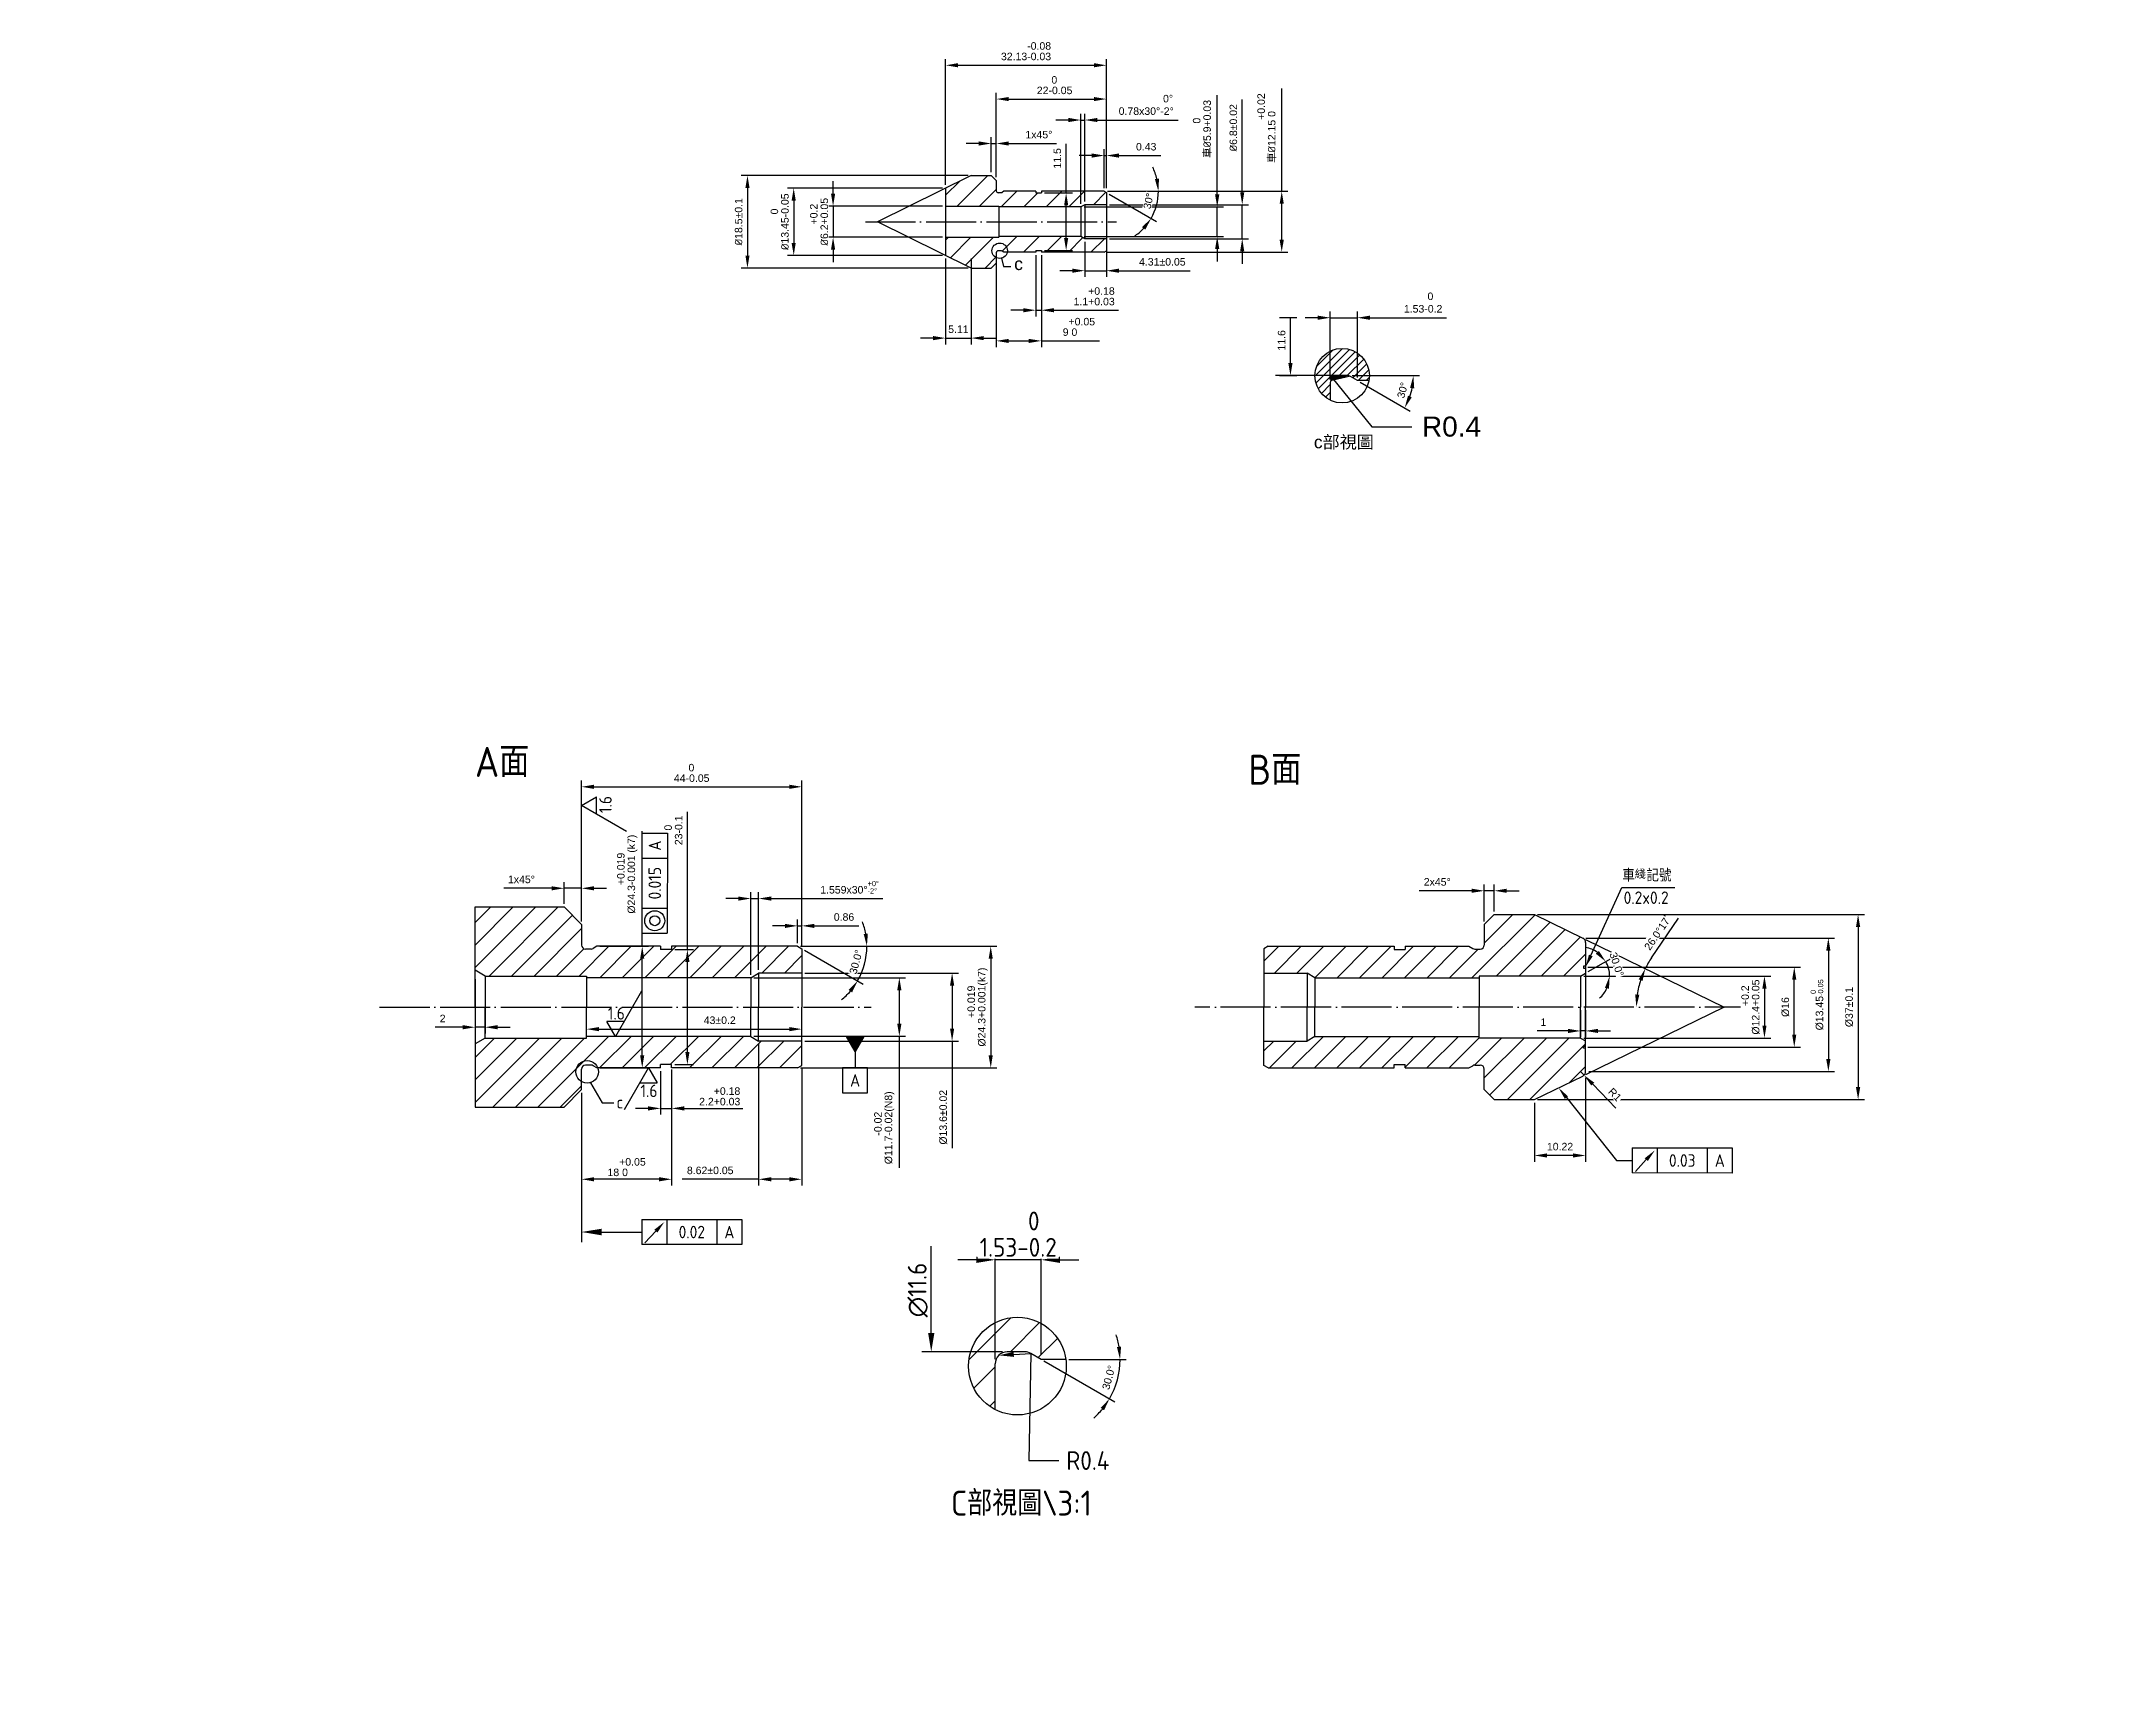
# Model space of a CAD drawing. Header units: millimetres. Extents: x -1183 to 2431, y -404 to 1213.
# Drawn here: x 58.1 to 472.3, y 381 to 709.3 of the extents above; entities that cross this region are included whole.
import ezdxf
from ezdxf import colors
from ezdxf.entities.mleader import LeaderData, LeaderLine
from ezdxf.enums import TextEntityAlignment as Align
from ezdxf.math import Vec2, Vec3

# ---------------------------------------------------------------- set-up
doc = ezdxf.new("R2010")
doc.units = ezdxf.units.MM
doc.linetypes.add('c10', pattern=[12, 10, -1, 0, -1])
for name, color, linetype in [('c10', 1, 'c10'), ('中心線', 1, 'c10'), ('文字', 2, 'Continuous'), ('標註', 3, 'Continuous'), ('標註線', 3, 'Continuous'), ('細實線', 4, 'Continuous')]:
    doc.layers.add(name, color=color, linetype=linetype)
doc.styles.get("Standard").update_dxf_attribs({"font": 'isocp.shx', "height": 5, "bigfont": 'chineset.shx'})
doc.styles.add('可註解', font='arial.ttf')
doc.dimstyles.new('ISO-25', dxfattribs={"dimtxt": 1.5, "dimasz": 2.5, "dimexe": 1.25, "dimexo": 0.625, "dimgap": 1, "dimtad": 1, "dimdec": 3, "dimdsep": 46, "dimtxsty": '可註解', "dimcen": 2.5, "dimclrd": 3, "dimclre": 3, "dimclrt": 3, "dimadec": 1, "dimazin": 0, "dimtfac": 1, "dimtdec": 3, "dimtmove": 0, "dimatfit": 3, "dimfxl": 1, "dimtfill": 1, "dimtfillclr": 256, "dimarcsym": 0})
pattern_1 = [(45, (-10.52, 198.3113), (-2.245064, 2.245064), [])]

msp = doc.modelspace()

# ---------------------------------------------------------------- texts
at = {"layer": '文字'}
for s, width, insert, char_height, attachment_point in [('A面', 44.789618, (144.7466, 568.3409), 6, 1), ('B面', 44.789618, (299.2303, 566.7752), 6, 1), ('車{\\fPMingLiU|b0|i0|c136|p18;\\H0.64x;    }記號', 11.023671, (373.9516, 543.9135), 2.5, 1), ('{\\fPMingLiU|b0|i0|c136|p18;\\H0.64x;綫}', 2.263528, (376.4503, 543.7667), 2.5, 1), ('0.03', 10, (385.9231, 485.6916), 2.5, 5), ('A', 5, (393.4231, 485.6695), 2.5, 5), ('0.02', 10, (188.0661, 471.3981), 2.5, 5), ('A', 5, (195.5661, 471.376), 2.5, 5), ('C部視圖\\\\3:1', 34.433369, (239.8485, 419.7347), 5, 1)]:
    msp.add_mtext_dynamic_manual_height_columns(s, width=width, gutter_width=12.5, heights=[0], dxfattribs=dict(at, insert=insert, char_height=char_height, attachment_point=attachment_point))
at = {"layer": '標註', "color": 3}
msp.add_text('∅11.6', height=3.75, rotation=90, dxfattribs=at).set_placement((234.9628, 454.3609))
at = {"layer": '標註線', "style": '可註解'}
msp.add_text('c部視圖', height=2.5, dxfattribs=at).set_placement((318.3231, 627.9912), align=Align.CENTER)

# ---------------------------------------------------------------- blocks, each defined once
blk = doc.blocks.new('*D47')
at = {"layer": '標註線', "color": 3, "lineweight": -2, "transparency": 16777216}
for p, q in [((238.14, 679.99), (207.17, 679.99)), ((208.42, 677.49), (208.42, 669.04)), ((238.14, 666.54), (207.17, 666.54))]:
    blk.add_line(p, q, dxfattribs=at)
at = {"layer": '標註線', "color": 3, "transparency": 16777216}
for points in [[(208, 677.49), (208.83, 677.49), (208.42, 679.99)], [(208, 669.04), (208.83, 669.04), (208.42, 666.54)]]:
    blk.add_solid(points, dxfattribs=at)
at = {"layer": '標註線', "color": 3, "transparency": 16777216, "insert": (205.62, 673.26), "char_height": 1.5, "attachment_point": 5, "rotation": 90, "style": '可註解', "bg_fill": 3, "box_fill_scale": 1.1, "bg_fill_color": 256, "bg_fill_true_color": 13158600, "bg_fill_transparency": 0}
blk.add_mtext('{\\fISOCPEUR|b0|i0|c0|p34;%%C}13.45\\S 0^ -0.05;', dxfattribs=at)
blk = doc.blocks.new('*D48')
at = {"layer": '標註線', "color": 3, "lineweight": -2, "transparency": 16777216}
for p, q in [((243.25, 682.51), (197.93, 682.51)), ((199.18, 680.01), (199.18, 666.51)), ((243.25, 664.01), (197.93, 664.01))]:
    blk.add_line(p, q, dxfattribs=at)
at = {"layer": '標註線', "color": 3, "transparency": 16777216}
for points in [[(198.77, 680.01), (199.6, 680.01), (199.18, 682.51)], [(198.77, 666.51), (199.6, 666.51), (199.18, 664.01)]]:
    blk.add_solid(points, dxfattribs=at)
at = {"layer": '標註線', "color": 3, "transparency": 16777216, "insert": (197.42, 673.26), "char_height": 1.5, "attachment_point": 5, "rotation": 90, "style": '可註解', "bg_fill": 3, "box_fill_scale": 1.1, "bg_fill_color": 256, "bg_fill_true_color": 13158600, "bg_fill_transparency": 0}
blk.add_mtext('{\\fISOCPEUR|b0|i0|c0|p34;%%C}18.5±0.1', dxfattribs=at)
blk = doc.blocks.new('*D49')
at = {"layer": '標註線', "color": 3, "lineweight": -2, "transparency": 16777216}
for p, q in [((216.29, 678.86), (216.29, 681.36)), ((238.14, 676.36), (215.04, 676.36)), ((216.29, 676.36), (216.29, 670.16)), ((238.14, 670.16), (215.04, 670.16)), ((216.29, 667.66), (216.29, 665.16))]:
    blk.add_line(p, q, dxfattribs=at)
at = {"layer": '標註線', "color": 3, "transparency": 16777216}
for points in [[(215.87, 678.86), (216.7, 678.86), (216.29, 676.36)], [(215.87, 667.66), (216.7, 667.66), (216.29, 670.16)]]:
    blk.add_solid(points, dxfattribs=at)
at = {"layer": '標註線', "color": 3, "transparency": 16777216, "insert": (213.49, 673.26), "char_height": 1.5, "attachment_point": 5, "rotation": 90, "style": '可註解', "bg_fill": 3, "box_fill_scale": 1.1, "bg_fill_color": 256, "bg_fill_true_color": 13158600, "bg_fill_transparency": 0}
blk.add_mtext('{\\fISOCPEUR|b0|i0|c0|p34;%%C}6.2\\S+0.2^ +0.05;', dxfattribs=at)
blk = doc.blocks.new('*D50')
at = {"layer": '標註線', "color": 3, "lineweight": -2, "transparency": 16777216}
for p, q in [((248.89, 666.44), (248.89, 648.2)), ((257.89, 666.44), (257.89, 648.2)), ((251.39, 649.45), (255.39, 649.45)), ((257.89, 649.45), (269.48, 649.45))]:
    blk.add_line(p, q, dxfattribs=at)
at = {"layer": '標註線', "color": 3, "transparency": 16777216}
for points in [[(251.39, 649.86), (251.39, 649.03), (248.89, 649.45)], [(255.39, 649.86), (255.39, 649.03), (257.89, 649.45)]]:
    blk.add_solid(points, dxfattribs=at)
at = {"layer": '標註線', "color": 3, "transparency": 16777216, "insert": (265.39, 652.24), "char_height": 1.5, "attachment_point": 5, "style": '可註解', "bg_fill": 3, "box_fill_scale": 1.1, "bg_fill_color": 256, "bg_fill_true_color": 13158600, "bg_fill_transparency": 0}
blk.add_mtext('9\\S+0.05^  0;', dxfattribs=at)
blk = doc.blocks.new('*D51')
at = {"layer": '標註', "color": 3, "lineweight": -2, "transparency": 16777216}
for p, q in [((238.76, 665.91), (238.76, 648.76)), ((243.87, 665.91), (243.87, 648.76)), ((236.26, 650.01), (233.76, 650.01)), ((238.76, 650.01), (243.87, 650.01)), ((246.37, 650.01), (248.87, 650.01))]:
    blk.add_line(p, q, dxfattribs=at)
at = {"layer": '標註', "color": 3, "transparency": 16777216}
for points in [[(236.26, 650.42), (236.26, 649.59), (238.76, 650.01)], [(246.37, 650.42), (246.37, 649.59), (243.87, 650.01)]]:
    blk.add_solid(points, dxfattribs=at)
at = {"layer": '標註', "color": 3, "transparency": 16777216, "insert": (241.32, 651.77), "char_height": 1.5, "attachment_point": 5, "style": '可註解', "bg_fill": 3, "box_fill_scale": 1.1, "bg_fill_color": 256, "bg_fill_true_color": 13158600, "bg_fill_transparency": 0}
blk.add_mtext('5.11', dxfattribs=at)
blk = doc.blocks.new('*D52')
at = {"layer": '標註', "color": 3, "lineweight": -2, "transparency": 16777216}
for p, q in [((263.3, 693.58), (260.8, 693.58)), ((265.8, 676.84), (265.8, 694.83)), ((265.8, 693.58), (266.58, 693.58)), ((266.58, 677.29), (266.58, 694.83)), ((269.08, 693.58), (285.23, 693.58))]:
    blk.add_line(p, q, dxfattribs=at)
at = {"layer": '標註', "color": 3, "transparency": 16777216}
for points in [[(263.3, 694), (263.3, 693.17), (265.8, 693.58)], [(269.08, 694), (269.08, 693.17), (266.58, 693.58)]]:
    blk.add_solid(points, dxfattribs=at)
at = {"layer": '標註', "color": 3, "transparency": 16777216, "insert": (278.84, 696.6), "char_height": 1.5, "attachment_point": 5, "style": '可註解', "bg_fill": 3, "box_fill_scale": 1.1, "bg_fill_color": 256, "bg_fill_true_color": 13158600, "bg_fill_transparency": 0}
blk.add_mtext('               0%%D\\P0.78x30%%D-2%%D', dxfattribs=at)
blk = doc.blocks.new('*D53')
at = {"layer": '標註', "color": 3, "lineweight": -2, "transparency": 16777216}
for p, q in [((270.46, 679.96), (270.46, 687.73)), ((270.89, 679.96), (270.89, 687.73)), ((267.96, 686.48), (265.46, 686.48)), ((270.46, 686.48), (270.89, 686.48)), ((273.39, 686.48), (281.79, 686.48))]:
    blk.add_line(p, q, dxfattribs=at)
at = {"layer": '標註', "color": 3, "transparency": 16777216}
for points in [[(267.96, 686.9), (267.96, 686.06), (270.46, 686.48)], [(273.39, 686.9), (273.39, 686.06), (270.89, 686.48)]]:
    blk.add_solid(points, dxfattribs=at)
at = {"layer": '標註', "color": 3, "transparency": 16777216, "insert": (278.84, 688.24), "char_height": 1.5, "attachment_point": 5, "style": '可註解', "bg_fill": 3, "box_fill_scale": 1.1, "bg_fill_color": 256, "bg_fill_true_color": 13158600, "bg_fill_transparency": 0}
blk.add_mtext('0.43', dxfattribs=at)
blk = doc.blocks.new('*D54')
at = {"layer": '標註', "color": 3, "lineweight": -2, "transparency": 16777216}
for p, q in [((238.76, 680.61), (238.76, 705.77)), ((241.26, 704.52), (268.39, 704.52)), ((270.89, 680.61), (270.89, 705.77))]:
    blk.add_line(p, q, dxfattribs=at)
at = {"layer": '標註', "color": 3, "transparency": 16777216}
for points in [[(241.26, 704.94), (241.26, 704.11), (238.76, 704.52)], [(268.39, 704.94), (268.39, 704.11), (270.89, 704.52)]]:
    blk.add_solid(points, dxfattribs=at)
at = {"layer": '標註', "color": 3, "transparency": 16777216, "insert": (254.83, 707.32), "char_height": 1.5, "attachment_point": 5, "style": '可註解', "bg_fill": 3, "box_fill_scale": 1.1, "bg_fill_color": 256, "bg_fill_true_color": 13158600, "bg_fill_transparency": 0}
blk.add_mtext('32.13\\S-0.08^ -0.03;', dxfattribs=at)
blk = doc.blocks.new('*D55')
at = {"layer": '標註', "color": 3, "lineweight": -2, "transparency": 16777216}
for p, q in [((248.89, 682.14), (248.89, 699.02)), ((251.39, 697.77), (268.39, 697.77)), ((270.89, 682.14), (270.89, 699.02))]:
    blk.add_line(p, q, dxfattribs=at)
at = {"layer": '標註', "color": 3, "transparency": 16777216}
for points in [[(251.39, 698.19), (251.39, 697.36), (248.89, 697.77)], [(268.39, 698.19), (268.39, 697.36), (270.89, 697.77)]]:
    blk.add_solid(points, dxfattribs=at)
at = {"layer": '標註', "color": 3, "transparency": 16777216, "insert": (260.54, 700.55), "char_height": 1.5, "attachment_point": 5, "style": '可註解', "bg_fill": 3, "box_fill_scale": 1.1, "bg_fill_color": 256, "bg_fill_true_color": 13158600, "bg_fill_transparency": 0}
blk.add_mtext('22\\S 0^ -0.05;', dxfattribs=at)
blk = doc.blocks.new('*D56')
at = {"layer": '標註', "color": 3, "lineweight": -2, "transparency": 16777216}
for p, q in [((305.91, 679.34), (305.91, 699.9)), ((271.09, 679.34), (307.16, 679.34)), ((305.91, 669.69), (305.91, 676.84)), ((271.09, 667.19), (307.16, 667.19))]:
    blk.add_line(p, q, dxfattribs=at)
at = {"layer": '標註', "color": 3, "transparency": 16777216}
for points in [[(305.49, 676.84), (306.33, 676.84), (305.91, 679.34)], [(305.49, 669.69), (306.33, 669.69), (305.91, 667.19)]]:
    blk.add_solid(points, dxfattribs=at)
at = {"layer": '標註', "color": 3, "transparency": 16777216, "insert": (302.94, 691.98), "char_height": 1.5, "attachment_point": 5, "rotation": 90, "style": '可註解', "bg_fill": 3, "box_fill_scale": 1.1, "bg_fill_color": 256, "bg_fill_true_color": 13158600, "bg_fill_transparency": 0}
blk.add_mtext('{\\fPMingLiU|b0|i0|c136|p18;車\\fISOCPEUR|b0|i0|c0|p34;%%C}12.15\\S+0.02^  0;', dxfattribs=at)
blk = doc.blocks.new('*D57')
at = {"layer": '標註', "color": 3, "lineweight": -2, "transparency": 16777216}
for p, q in [((298.02, 679.16), (298.02, 697.65)), ((271.52, 676.66), (299.27, 676.66)), ((298.02, 669.86), (298.02, 676.66)), ((271.52, 669.86), (299.27, 669.86)), ((298.02, 667.36), (298.02, 664.86))]:
    blk.add_line(p, q, dxfattribs=at)
at = {"layer": '標註', "color": 3, "transparency": 16777216}
for points in [[(297.6, 679.16), (298.43, 679.16), (298.02, 676.66)], [(297.6, 667.36), (298.43, 667.36), (298.02, 669.86)]]:
    blk.add_solid(points, dxfattribs=at)
at = {"layer": '標註', "color": 3, "transparency": 16777216, "insert": (296.25, 692.04), "char_height": 1.5, "attachment_point": 5, "rotation": 90, "style": '可註解', "bg_fill": 3, "box_fill_scale": 1.1, "bg_fill_color": 256, "bg_fill_true_color": 13158600, "bg_fill_transparency": 0}
blk.add_mtext('{\\fISOCPEUR|b0|i0|c0|p34;%%C}6.8±0.02', dxfattribs=at)
blk = doc.blocks.new('*D58')
at = {"layer": '標註', "color": 3, "lineweight": -2, "transparency": 16777216}
for p, q in [((293.02, 678.71), (293.02, 698.58)), ((266.43, 676.21), (294.27, 676.21)), ((293.02, 670.31), (293.02, 676.21)), ((266.43, 670.31), (294.27, 670.31)), ((293.02, 667.81), (293.02, 665.31))]:
    blk.add_line(p, q, dxfattribs=at)
at = {"layer": '標註', "color": 3, "transparency": 16777216}
for points in [[(292.6, 678.71), (293.44, 678.71), (293.02, 676.21)], [(292.6, 667.81), (293.44, 667.81), (293.02, 670.31)]]:
    blk.add_solid(points, dxfattribs=at)
at = {"layer": '標註', "color": 3, "transparency": 16777216, "insert": (290.05, 691.81), "char_height": 1.5, "attachment_point": 5, "rotation": 90, "style": '可註解', "bg_fill": 3, "box_fill_scale": 1.1, "bg_fill_color": 256, "bg_fill_true_color": 13158600, "bg_fill_transparency": 0}
blk.add_mtext('{\\fPMingLiU|b0|i0|c136|p18;車\\fISOCPEUR|b0|i0|c0|p34;%%C}5.9\\S 0^ +0.03;', dxfattribs=at)
blk = doc.blocks.new('*D59')
at = {"layer": '標註線', "color": 3, "lineweight": -2, "transparency": 16777216}
for p, q in [((266.58, 669.24), (266.58, 662.22)), ((270.89, 669.24), (270.89, 662.22)), ((264.08, 663.47), (261.58, 663.47)), ((266.58, 663.47), (270.89, 663.47)), ((273.39, 663.47), (287.65, 663.47))]:
    blk.add_line(p, q, dxfattribs=at)
at = {"layer": '標註線', "color": 3, "transparency": 16777216}
for points in [[(264.08, 663.89), (264.08, 663.06), (266.58, 663.47)], [(273.39, 663.89), (273.39, 663.06), (270.89, 663.47)]]:
    blk.add_solid(points, dxfattribs=at)
at = {"layer": '標註線', "color": 3, "transparency": 16777216, "insert": (282.06, 665.24), "char_height": 1.5, "attachment_point": 5, "style": '可註解', "bg_fill": 3, "box_fill_scale": 1.1, "bg_fill_color": 256, "bg_fill_true_color": 13158600, "bg_fill_transparency": 0}
blk.add_mtext('4.31±0.05', dxfattribs=at)
blk = doc.blocks.new('*D60')
at = {"layer": '標註線', "color": 3, "lineweight": -2, "transparency": 16777216}
for p, q in [((256.79, 666.56), (256.79, 654.33)), ((257.89, 666.56), (257.89, 654.33)), ((254.29, 655.58), (251.79, 655.58)), ((256.79, 655.58), (257.89, 655.58)), ((260.39, 655.58), (273.32, 655.58))]:
    blk.add_line(p, q, dxfattribs=at)
at = {"layer": '標註線', "color": 3, "transparency": 16777216}
for points in [[(254.29, 655.99), (254.29, 655.16), (256.79, 655.58)], [(260.39, 655.99), (260.39, 655.16), (257.89, 655.58)]]:
    blk.add_solid(points, dxfattribs=at)
at = {"layer": '標註線', "color": 3, "transparency": 16777216, "insert": (268.44, 658.36), "char_height": 1.5, "attachment_point": 5, "style": '可註解', "bg_fill": 3, "box_fill_scale": 1.1, "bg_fill_color": 256, "bg_fill_true_color": 13158600, "bg_fill_transparency": 0}
blk.add_mtext('1.1\\S+0.18^ +0.03;', dxfattribs=at)
blk = doc.blocks.new('*D61')
at = {"layer": '標註線', "color": 3, "lineweight": -2, "transparency": 16777216}
for p, q in [((262.84, 679.01), (262.84, 688.82)), ((258.52, 679.01), (264.09, 679.01)), ((262.84, 670.01), (262.84, 676.51)), ((258.52, 667.51), (264.09, 667.51))]:
    blk.add_line(p, q, dxfattribs=at)
at = {"layer": '標註線', "color": 3, "transparency": 16777216}
for points in [[(262.43, 676.51), (263.26, 676.51), (262.84, 679.01)], [(262.43, 670.01), (263.26, 670.01), (262.84, 667.51)]]:
    blk.add_solid(points, dxfattribs=at)
at = {"layer": '標註線', "color": 3, "transparency": 16777216, "insert": (261.08, 685.93), "char_height": 1.5, "attachment_point": 5, "rotation": 90, "style": '可註解', "bg_fill": 3, "box_fill_scale": 1.1, "bg_fill_color": 256, "bg_fill_true_color": 13158600, "bg_fill_transparency": 0}
blk.add_mtext('11.5', dxfattribs=at)
blk = doc.blocks.new('*D62')
at = {"layer": '標註線', "color": 3, "lineweight": -2, "transparency": 16777216}
for p, q in [((271.09, 679.34), (282.52, 679.34)), ((271.43, 678.78), (280.91, 673.31))]:
    blk.add_line(p, q, dxfattribs=at)
for start, end in [(13.2814, 26.5628), (330, 360), (303.4372, 316.7186)]:
    blk.add_arc((270.46, 679.34), 10.81, start, end, dxfattribs=at)
at = {"layer": '標註線', "color": 3, "transparency": 16777216}
for points in [[(281.4, 681.87), (280.57, 681.77), (281.27, 679.34)], [(278, 672.17), (278.67, 671.68), (279.82, 673.93)]]:
    blk.add_solid(points, dxfattribs=at)
at = {"layer": '標註線', "color": 3, "transparency": 16777216, "insert": (279.3, 677.4), "char_height": 1.5, "attachment_point": 5, "rotation": 77.6234, "style": '可註解', "bg_fill": 3, "box_fill_scale": 1.1, "bg_fill_color": 256, "bg_fill_true_color": 13158600, "bg_fill_transparency": 0}
blk.add_mtext('30{\\fISOCPEUR|b0|i0|c0|p34;%%D}', dxfattribs=at)
blk = doc.blocks.new('*D63')
at = {"layer": '標註線', "color": 3, "lineweight": -2, "transparency": 16777216}
for p, q in [((245.39, 688.89), (242.89, 688.89)), ((247.89, 683.14), (247.89, 690.14)), ((247.89, 688.89), (248.89, 688.89)), ((248.89, 683.14), (248.89, 690.14)), ((251.39, 688.89), (260.91, 688.89))]:
    blk.add_line(p, q, dxfattribs=at)
at = {"layer": '標註線', "color": 3, "transparency": 16777216}
for points in [[(245.39, 689.31), (245.39, 688.47), (247.89, 688.89)], [(251.39, 689.31), (251.39, 688.47), (248.89, 688.89)]]:
    blk.add_solid(points, dxfattribs=at)
at = {"layer": '標註線', "color": 3, "transparency": 16777216, "insert": (257.4, 690.66), "char_height": 1.5, "attachment_point": 5, "style": '可註解', "bg_fill": 3, "box_fill_scale": 1.1, "bg_fill_color": 256, "bg_fill_true_color": 13158600, "bg_fill_transparency": 0}
blk.add_mtext('1x45%%D', dxfattribs=at)
blk = doc.blocks.new('*D64')
at = {"color": 3, "lineweight": -2, "transparency": 16777216}
for p, q in [((319.95, 642.51), (333.46, 642.51)), ((321.56, 641.22), (331.57, 635.44))]:
    blk.add_line(p, q, dxfattribs=at)
blk.add_arc((319.33, 642.51), 12.88, 341.1375, 348.8625, dxfattribs=at)
at = {"color": 3, "transparency": 16777216}
for points in [[(331.55, 640.06), (332.38, 639.98), (332.21, 642.51)], [(331.9, 638.17), (331.14, 638.51), (330.48, 636.07)]]:
    blk.add_solid(points, dxfattribs=at)
at = {"color": 3, "transparency": 16777216, "insert": (330.06, 639.6), "char_height": 1.5, "attachment_point": 5, "rotation": 74.8383, "style": '可註解', "bg_fill": 3, "box_fill_scale": 1.1, "bg_fill_color": 256, "bg_fill_true_color": 13158600, "bg_fill_transparency": 0}
blk.add_mtext('30%%D', dxfattribs=at)
blk = doc.blocks.new('*D65')
at = {"color": 3, "lineweight": -2, "transparency": 16777216}
for p, q in [((315.59, 641.71), (315.59, 655.33)), ((321.02, 642.16), (321.02, 655.33)), ((313.09, 654.08), (310.59, 654.08)), ((315.59, 654.08), (321.02, 654.08)), ((323.52, 654.08), (338.84, 654.08))]:
    blk.add_line(p, q, dxfattribs=at)
at = {"color": 3, "transparency": 16777216}
for points in [[(313.09, 654.5), (313.09, 653.66), (315.59, 654.08)], [(323.52, 654.5), (323.52, 653.66), (321.02, 654.08)]]:
    blk.add_solid(points, dxfattribs=at)
at = {"color": 3, "transparency": 16777216, "insert": (334.16, 657.1), "char_height": 1.5, "attachment_point": 5, "style": '可註解', "bg_fill": 3, "box_fill_scale": 1.1, "bg_fill_color": 256, "bg_fill_true_color": 13158600, "bg_fill_transparency": 0}
blk.add_mtext('     0\\P1.53-0.2', dxfattribs=at)
blk = doc.blocks.new('*D66')
at = {"layer": '標註線', "color": 3, "lineweight": -2, "transparency": 16777216}
for p, q in [((305.44, 654.11), (308.9, 654.11)), ((307.65, 645.01), (307.65, 654.11)), ((305.44, 642.51), (308.9, 642.51))]:
    blk.add_line(p, q, dxfattribs=at)
at = {"layer": '標註線', "color": 3, "transparency": 16777216}
blk.add_solid([(307.24, 645.01), (308.07, 645.01), (307.65, 642.51)], dxfattribs=at)
at = {"layer": '標註線', "color": 3, "transparency": 16777216, "insert": (305.89, 649.56), "char_height": 1.5, "attachment_point": 5, "rotation": 90, "style": '可註解', "bg_fill": 3, "box_fill_scale": 1.1, "bg_fill_color": 256, "bg_fill_true_color": 13158600, "bg_fill_transparency": 0}
blk.add_mtext('11.6', dxfattribs=at)
blk = doc.blocks.new('_None')
blk = doc.blocks.new('*D77')
at = {"layer": '標註', "color": 3, "lineweight": -2, "transparency": 16777216}
for p, q in [((206.68, 532.57), (204.18, 532.57)), ((209.18, 529.12), (209.18, 533.82)), ((209.18, 532.57), (210.04, 532.57)), ((210.04, 528.62), (210.04, 533.82)), ((212.54, 532.57), (221.41, 532.57))]:
    blk.add_line(p, q, dxfattribs=at)
at = {"layer": '標註', "color": 3, "transparency": 16777216}
for points in [[(206.68, 532.98), (206.68, 532.15), (209.18, 532.57)], [(212.54, 532.98), (212.54, 532.15), (210.04, 532.57)]]:
    blk.add_solid(points, dxfattribs=at)
at = {"layer": '標註', "color": 3, "transparency": 16777216, "insert": (218.47, 534.33), "char_height": 1.5, "attachment_point": 5, "style": '可註解', "bg_fill": 3, "box_fill_scale": 1.1, "bg_fill_color": 256, "bg_fill_true_color": 13158600, "bg_fill_transparency": 0}
blk.add_mtext('0.86', dxfattribs=at)
blk = doc.blocks.new('*D78')
at = {"layer": '標註', "color": 3, "lineweight": -2, "transparency": 16777216}
for p, q in [((199.86, 522.82), (199.86, 539.28)), ((201.42, 523.77), (201.42, 539.28)), ((197.36, 538.03), (194.86, 538.03)), ((199.86, 538.03), (201.42, 538.03)), ((203.92, 538.03), (226.24, 538.03))]:
    blk.add_line(p, q, dxfattribs=at)
at = {"layer": '標註', "color": 3, "transparency": 16777216}
for points in [[(197.36, 538.44), (197.36, 537.61), (199.86, 538.03)], [(203.92, 538.44), (203.92, 537.61), (201.42, 538.03)]]:
    blk.add_solid(points, dxfattribs=at)
at = {"layer": '標註', "color": 3, "transparency": 16777216, "insert": (219.58, 540.28), "char_height": 1.5, "attachment_point": 5, "style": '可註解', "bg_fill": 3, "box_fill_scale": 1.1, "bg_fill_color": 256, "bg_fill_true_color": 13158600, "bg_fill_transparency": 0}
blk.add_mtext('1.559x30%%D{\\H0.7x;\\S+0%%D^ -2%%D;}', dxfattribs=at)
blk = doc.blocks.new('*D79')
at = {"layer": '標註', "color": 3, "lineweight": -2, "transparency": 16777216}
for p, q in [((166.04, 533.47), (166.04, 561.61)), ((168.54, 560.36), (207.54, 560.36)), ((210.04, 528.62), (210.04, 561.61))]:
    blk.add_line(p, q, dxfattribs=at)
at = {"layer": '標註', "color": 3, "transparency": 16777216}
for points in [[(168.54, 560.77), (168.54, 559.94), (166.04, 560.36)], [(207.54, 560.77), (207.54, 559.94), (210.04, 560.36)]]:
    blk.add_solid(points, dxfattribs=at)
at = {"layer": '標註', "color": 3, "transparency": 16777216, "insert": (188.04, 563.14), "char_height": 1.5, "attachment_point": 5, "style": '可註解', "bg_fill": 3, "box_fill_scale": 1.1, "bg_fill_color": 256, "bg_fill_true_color": 13158600, "bg_fill_transparency": 0}
blk.add_mtext('44\\S 0^ -0.05;', dxfattribs=at)
blk = doc.blocks.new('*D80')
at = {"layer": '標註', "color": 3, "lineweight": -2, "transparency": 16777216}
for p, q in [((160.04, 540.08), (150.52, 540.08)), ((162.54, 536.97), (162.54, 541.33)), ((166.04, 540.08), (162.54, 540.08)), ((166.04, 533.47), (166.04, 541.33)), ((168.54, 540.08), (171.04, 540.08))]:
    blk.add_line(p, q, dxfattribs=at)
at = {"layer": '標註', "color": 3, "transparency": 16777216}
for points in [[(160.04, 540.49), (160.04, 539.66), (162.54, 540.08)], [(168.54, 540.49), (168.54, 539.66), (166.04, 540.08)]]:
    blk.add_solid(points, dxfattribs=at)
at = {"layer": '標註', "color": 3, "transparency": 16777216, "insert": (154.03, 541.84), "char_height": 1.5, "attachment_point": 5, "style": '可註解', "bg_fill": 3, "box_fill_scale": 1.1, "bg_fill_color": 256, "bg_fill_true_color": 13158600, "bg_fill_transparency": 0}
blk.add_mtext('1x45%%D', dxfattribs=at)
blk = doc.blocks.new('*D81')
at = {"layer": '標註', "color": 3, "lineweight": -2, "transparency": 16777216}
for p, q in [((181.84, 503.57), (181.84, 494.85)), ((184.04, 503.9), (184.04, 494.85)), ((179.34, 496.1), (176.84, 496.1)), ((181.84, 496.1), (184.04, 496.1)), ((186.54, 496.1), (198.23, 496.1))]:
    blk.add_line(p, q, dxfattribs=at)
at = {"layer": '標註', "color": 3, "transparency": 16777216}
for points in [[(179.34, 496.52), (179.34, 495.68), (181.84, 496.1)], [(186.54, 496.52), (186.54, 495.68), (184.04, 496.1)]]:
    blk.add_solid(points, dxfattribs=at)
at = {"layer": '標註', "color": 3, "transparency": 16777216, "insert": (193.64, 498.51), "char_height": 1.5, "attachment_point": 5, "style": '可註解', "bg_fill": 3, "box_fill_scale": 1.1, "bg_fill_color": 256, "bg_fill_true_color": 13158600, "bg_fill_transparency": 0}
blk.add_mtext('2.2\\S+0.18^ +0.03;', dxfattribs=at)
blk = doc.blocks.new('*D82')
at = {"layer": '標註', "color": 3, "lineweight": -2, "transparency": 16777216}
for p, q in [((184.04, 503.57), (184.04, 480.69)), ((166.04, 499.22), (166.04, 480.69)), ((181.54, 481.94), (168.54, 481.94))]:
    blk.add_line(p, q, dxfattribs=at)
at = {"layer": '標註', "color": 3, "transparency": 16777216}
for points in [[(168.54, 482.35), (168.54, 481.52), (166.04, 481.94)], [(181.54, 482.35), (181.54, 481.52), (184.04, 481.94)]]:
    blk.add_solid(points, dxfattribs=at)
at = {"layer": '標註', "color": 3, "transparency": 16777216, "insert": (175.04, 484.36), "char_height": 1.5, "attachment_point": 5, "style": '可註解', "bg_fill": 3, "box_fill_scale": 1.1, "bg_fill_color": 256, "bg_fill_true_color": 13158600, "bg_fill_transparency": 0}
blk.add_mtext('18\\S+0.05^  0;', dxfattribs=at)
blk = doc.blocks.new('*D83')
at = {"layer": '標註', "color": 3, "lineweight": -2, "transparency": 16777216}
for p, q in [((201.42, 508.92), (201.42, 480.69)), ((210.04, 504.07), (210.04, 480.69)), ((201.42, 481.94), (186.17, 481.94)), ((207.54, 481.94), (203.92, 481.94))]:
    blk.add_line(p, q, dxfattribs=at)
at = {"layer": '標註', "color": 3, "transparency": 16777216}
for points in [[(203.92, 482.35), (203.92, 481.52), (201.42, 481.94)], [(207.54, 482.35), (207.54, 481.52), (210.04, 481.94)]]:
    blk.add_solid(points, dxfattribs=at)
at = {"layer": '標註', "color": 3, "transparency": 16777216, "insert": (191.74, 483.7), "char_height": 1.5, "width": 12.7025, "attachment_point": 5, "style": '可註解', "bg_fill": 3, "box_fill_scale": 1.1, "bg_fill_color": 256, "bg_fill_true_color": 13158600, "bg_fill_transparency": 0}
blk.add_mtext('8.62±0.05', dxfattribs=at)
blk = doc.blocks.new('*D84')
at = {"layer": '標註', "color": 3, "lineweight": -2, "transparency": 16777216}
for p, q in [((167.04, 511.12), (167.04, 513.19)), ((169.54, 511.94), (207.54, 511.94)), ((210.04, 510.17), (210.04, 513.19))]:
    blk.add_line(p, q, dxfattribs=at)
at = {"layer": '標註', "color": 3, "transparency": 16777216}
for points in [[(169.54, 512.36), (169.54, 511.52), (167.04, 511.94)], [(207.54, 512.36), (207.54, 511.52), (210.04, 511.94)]]:
    blk.add_solid(points, dxfattribs=at)
at = {"layer": '標註', "color": 3, "transparency": 16777216, "insert": (193.64, 513.71), "char_height": 1.5, "attachment_point": 5, "style": '可註解', "bg_fill": 3, "box_fill_scale": 1.1, "bg_fill_color": 256, "bg_fill_true_color": 13158600, "bg_fill_transparency": 0}
blk.add_mtext('43±0.2', dxfattribs=at)
blk = doc.blocks.new('*D85')
at = {"layer": '標註', "color": 3, "lineweight": -2, "transparency": 16777216}
for p, q in [((144.78, 521.92), (144.78, 511.07)), ((146.78, 521.92), (146.78, 511.07)), ((142.28, 512.32), (136.78, 512.32)), ((146.78, 512.32), (144.78, 512.32)), ((149.28, 512.32), (151.78, 512.32))]:
    blk.add_line(p, q, dxfattribs=at)
at = {"layer": '標註', "color": 3, "transparency": 16777216}
for points in [[(142.28, 512.74), (142.28, 511.9), (144.78, 512.32)], [(149.28, 512.74), (149.28, 511.9), (146.78, 512.32)]]:
    blk.add_solid(points, dxfattribs=at)
at = {"layer": '標註', "color": 3, "transparency": 16777216, "insert": (138.28, 514.07), "char_height": 1.5, "attachment_point": 5, "style": '可註解', "bg_fill": 3, "box_fill_scale": 1.1, "bg_fill_color": 256, "bg_fill_true_color": 13158600, "bg_fill_transparency": 0}
blk.add_mtext('2', dxfattribs=at)
blk = doc.blocks.new('*D86')
at = {"layer": '標註', "color": 3, "lineweight": -2, "transparency": 16777216}
for p, q in [((178.16, 528.5), (178.16, 551.48)), ((169.72, 528.5), (179.41, 528.5)), ((178.16, 506.7), (178.16, 526)), ((169.72, 504.2), (179.41, 504.2))]:
    blk.add_line(p, q, dxfattribs=at)
at = {"layer": '標註', "color": 3, "transparency": 16777216}
for points in [[(177.74, 526), (178.57, 526), (178.16, 528.5)], [(177.74, 506.7), (178.57, 506.7), (178.16, 504.2)]]:
    blk.add_solid(points, dxfattribs=at)
at = {"layer": '標註', "color": 3, "transparency": 16777216, "insert": (175.16, 542.9), "char_height": 1.5, "attachment_point": 5, "rotation": 90, "style": '可註解', "bg_fill": 3, "box_fill_scale": 1.1, "bg_fill_color": 256, "bg_fill_true_color": 13158600, "bg_fill_transparency": 0}
blk.add_mtext('%%C24.3\\S+0.019^ -0.001;(k7)', dxfattribs=at)
blk = doc.blocks.new('*D87')
at = {"layer": '標註', "color": 3, "lineweight": -2, "transparency": 16777216}
for p, q in [((187.18, 527.85), (187.18, 555.38)), ((184.66, 527.85), (188.43, 527.85)), ((187.18, 507.35), (187.18, 525.35)), ((184.66, 504.85), (188.43, 504.85))]:
    blk.add_line(p, q, dxfattribs=at)
at = {"layer": '標註', "color": 3, "transparency": 16777216}
for points in [[(186.77, 525.35), (187.6, 525.35), (187.18, 527.85)], [(186.77, 507.35), (187.6, 507.35), (187.18, 504.85)]]:
    blk.add_solid(points, dxfattribs=at)
at = {"layer": '標註', "color": 3, "transparency": 16777216, "insert": (184.39, 551.67), "char_height": 1.5, "attachment_point": 5, "rotation": 90, "style": '可註解', "bg_fill": 3, "box_fill_scale": 1.1, "bg_fill_color": 256, "bg_fill_true_color": 13158600, "bg_fill_transparency": 0}
blk.add_mtext('23\\S 0^ -0.1;', dxfattribs=at)
blk = doc.blocks.new('*D88')
at = {"layer": '標註', "color": 3, "lineweight": -2, "transparency": 16777216}
for p, q in [((200.48, 522.2), (230.77, 522.2)), ((229.52, 519.7), (229.52, 513)), ((200.48, 510.5), (230.77, 510.5)), ((229.52, 510.5), (229.52, 484.24))]:
    blk.add_line(p, q, dxfattribs=at)
at = {"layer": '標註', "color": 3, "transparency": 16777216}
for points in [[(229.1, 519.7), (229.94, 519.7), (229.52, 522.2)], [(229.1, 513), (229.94, 513), (229.52, 510.5)]]:
    blk.add_solid(points, dxfattribs=at)
at = {"layer": '標註', "color": 3, "transparency": 16777216, "insert": (226.52, 492.23), "char_height": 1.5, "attachment_point": 5, "rotation": 90, "style": '可註解', "bg_fill": 3, "box_fill_scale": 1.1, "bg_fill_color": 256, "bg_fill_true_color": 13158600, "bg_fill_transparency": 0}
blk.add_mtext('%%C11.7\\S-0.02^ -0.02;(N8)', dxfattribs=at)
blk = doc.blocks.new('*D89')
at = {"layer": '標註', "color": 3, "lineweight": -2, "transparency": 16777216}
for p, q in [((210.66, 523.15), (241.31, 523.15)), ((240.06, 520.65), (240.06, 512.05)), ((210.66, 509.55), (241.31, 509.55)), ((240.06, 509.55), (240.06, 488.14))]:
    blk.add_line(p, q, dxfattribs=at)
at = {"layer": '標註', "color": 3, "transparency": 16777216}
for points in [[(239.65, 520.65), (240.48, 520.65), (240.06, 523.15)], [(239.65, 512.05), (240.48, 512.05), (240.06, 509.55)]]:
    blk.add_solid(points, dxfattribs=at)
at = {"layer": '標註', "color": 3, "transparency": 16777216, "insert": (238.3, 494.33), "char_height": 1.5, "attachment_point": 5, "rotation": 90, "style": '可註解', "bg_fill": 3, "box_fill_scale": 1.1, "bg_fill_color": 256, "bg_fill_true_color": 13158600, "bg_fill_transparency": 0}
blk.add_mtext('%%C13.6±0.02', dxfattribs=at)
blk = doc.blocks.new('*D90')
at = {"layer": '標註', "color": 3, "lineweight": -2, "transparency": 16777216}
for p, q in [((209.8, 528.5), (249.03, 528.5)), ((247.78, 526), (247.78, 506.7)), ((209.8, 504.2), (249.03, 504.2))]:
    blk.add_line(p, q, dxfattribs=at)
at = {"layer": '標註', "color": 3, "transparency": 16777216}
for points in [[(247.36, 526), (248.19, 526), (247.78, 528.5)], [(247.36, 506.7), (248.19, 506.7), (247.78, 504.2)]]:
    blk.add_solid(points, dxfattribs=at)
at = {"layer": '標註', "color": 3, "transparency": 16777216, "insert": (245.15, 516.35), "char_height": 1.5, "attachment_point": 5, "rotation": 90, "style": '可註解', "bg_fill": 3, "box_fill_scale": 1.1, "bg_fill_color": 256, "bg_fill_true_color": 13158600, "bg_fill_transparency": 0}
blk.add_mtext('%%C24.3\\S+0.019^ +0.001;(k7)', dxfattribs=at)
blk = doc.blocks.new('*D91')
at = {"layer": '標註', "color": 3, "lineweight": -2, "transparency": 16777216}
for p, q in [((209.8, 528.5), (224.29, 528.5)), ((210.58, 527.69), (222.27, 520.94))]:
    blk.add_line(p, q, dxfattribs=at)
for start, end in [(10.3469, 20.6938), (330, 0), (309.3062, 319.6531)]:
    blk.add_arc((209.18, 528.5), 13.86, start, end, dxfattribs=at)
at = {"layer": '標註', "color": 3, "transparency": 16777216}
for points in [[(223.23, 531.02), (222.4, 530.95), (223.04, 528.5)], [(219.4, 519.76), (220.08, 519.28), (221.18, 521.56)]]:
    blk.add_solid(points, dxfattribs=at)
at = {"layer": '標註', "color": 3, "transparency": 16777216, "insert": (220.86, 525.37), "char_height": 1.5, "attachment_point": 5, "rotation": 75, "style": '可註解', "bg_fill": 3, "box_fill_scale": 1.1, "bg_fill_color": 256, "bg_fill_true_color": 13158600, "bg_fill_transparency": 0}
blk.add_mtext('30.0°', dxfattribs=at)
blk = doc.blocks.new('*D92')
at = {"layer": '標註', "color": 3, "lineweight": -2, "transparency": 16777216}
for p, q in [((258.4, 445.65), (272.58, 437.46)), ((263.4, 445.96), (274.86, 445.96))]:
    blk.add_line(p, q, dxfattribs=at)
for start, end in [(9.1066, 18.2131), (330, 360), (311.7869, 320.8934)]:
    blk.add_arc((257.86, 445.96), 15.75, start, end, dxfattribs=at)
at = {"layer": '標註', "color": 3, "transparency": 16777216}
for points in [[(273.82, 448.48), (272.99, 448.42), (273.61, 445.96)], [(269.74, 436.26), (270.42, 435.79), (271.5, 438.09)]]:
    blk.add_solid(points, dxfattribs=at)
at = {"layer": '標註', "color": 3, "transparency": 16777216, "insert": (271.36, 442.34), "char_height": 1.5, "attachment_point": 5, "rotation": 75, "style": '可註解', "bg_fill": 3, "box_fill_scale": 1.1, "bg_fill_color": 256, "bg_fill_true_color": 13158600, "bg_fill_transparency": 0}
blk.add_mtext('30.0°', dxfattribs=at)
blk = doc.blocks.new('*D93')
at = {"layer": '標註', "color": 3, "lineweight": -2, "transparency": 16777216}
for p, q in [((366.24, 522.55), (403.59, 522.55)), ((402.34, 520.05), (402.34, 512.65)), ((366.24, 510.15), (403.59, 510.15))]:
    blk.add_line(p, q, dxfattribs=at)
at = {"layer": '標註', "color": 3, "transparency": 16777216}
for points in [[(401.93, 520.05), (402.76, 520.05), (402.34, 522.55)], [(401.93, 512.65), (402.76, 512.65), (402.34, 510.15)]]:
    blk.add_solid(points, dxfattribs=at)
at = {"layer": '標註', "color": 3, "transparency": 16777216, "insert": (399.56, 516.35), "char_height": 1.5, "attachment_point": 5, "rotation": 90, "style": '可註解', "bg_fill": 3, "box_fill_scale": 1.1, "bg_fill_color": 256, "bg_fill_true_color": 13158600, "bg_fill_transparency": 0}
blk.add_mtext('%%C12.4\\S+0.2^ +0.05;', dxfattribs=at)
blk = doc.blocks.new('*D94')
at = {"layer": '標註', "color": 3, "lineweight": -2, "transparency": 16777216}
for p, q in [((365.62, 515.72), (365.62, 510.33)), ((366.62, 515.72), (366.62, 510.33)), ((363.12, 511.58), (356.92, 511.58)), ((366.62, 511.58), (365.62, 511.58)), ((369.12, 511.58), (371.62, 511.58))]:
    blk.add_line(p, q, dxfattribs=at)
at = {"layer": '標註', "color": 3, "transparency": 16777216}
for points in [[(363.12, 512), (363.12, 511.16), (365.62, 511.58)], [(369.12, 512), (369.12, 511.16), (366.62, 511.58)]]:
    blk.add_solid(points, dxfattribs=at)
at = {"layer": '標註', "color": 3, "transparency": 16777216, "insert": (358.19, 513.33), "char_height": 1.5, "attachment_point": 5, "style": '可註解', "bg_fill": 3, "box_fill_scale": 1.1, "bg_fill_color": 256, "bg_fill_true_color": 13158600, "bg_fill_transparency": 0}
blk.add_mtext('1', dxfattribs=at)
blk = doc.blocks.new('*D95')
at = {"layer": '標註', "color": 3, "lineweight": -2, "transparency": 16777216}
for p, q in [((366.68, 530.14), (416.36, 530.14)), ((415.11, 527.64), (415.11, 505.96)), ((367.24, 503.46), (416.36, 503.46))]:
    blk.add_line(p, q, dxfattribs=at)
at = {"layer": '標註', "color": 3, "transparency": 16777216}
for points in [[(414.69, 527.64), (415.52, 527.64), (415.11, 530.14)], [(414.69, 505.96), (415.52, 505.96), (415.11, 503.46)]]:
    blk.add_solid(points, dxfattribs=at)
at = {"layer": '標註', "color": 3, "transparency": 16777216, "insert": (412.85, 516.8), "char_height": 1.5, "width": 9.1036, "attachment_point": 5, "rotation": 90, "style": '可註解', "bg_fill": 3, "box_fill_scale": 1.1, "bg_fill_color": 256, "bg_fill_true_color": 13158600, "bg_fill_transparency": 0}
blk.add_mtext('%%C13.45{\\H0.7x;\\S 0^ -0.05;}', dxfattribs=at)
blk = doc.blocks.new('*D96')
at = {"layer": '標註', "color": 3, "lineweight": -2, "transparency": 16777216}
for p, q in [((357.02, 534.85), (422.3, 534.85)), ((421.05, 532.35), (421.05, 500.35)), ((357.02, 497.85), (422.3, 497.85))]:
    blk.add_line(p, q, dxfattribs=at)
at = {"layer": '標註', "color": 3, "transparency": 16777216}
for points in [[(420.63, 532.35), (421.47, 532.35), (421.05, 534.85)], [(420.63, 500.35), (421.47, 500.35), (421.05, 497.85)]]:
    blk.add_solid(points, dxfattribs=at)
at = {"layer": '標註', "color": 3, "transparency": 16777216, "insert": (419.28, 516.35), "char_height": 1.5, "attachment_point": 5, "rotation": 90, "style": '可註解', "bg_fill": 3, "box_fill_scale": 1.1, "bg_fill_color": 256, "bg_fill_true_color": 13158600, "bg_fill_transparency": 0}
blk.add_mtext('%%C37±0.1', dxfattribs=at)
blk = doc.blocks.new('*D97')
at = {"layer": '標註', "color": 3, "lineweight": -2, "transparency": 16777216}
for p, q in [((365.62, 503.46), (366.31, 502.74)), ((372.66, 496.17), (368.05, 500.94))]:
    blk.add_line(p, q, dxfattribs=at)
at = {"layer": '標註', "color": 3, "transparency": 16777216}
blk.add_solid([(368.35, 501.23), (367.75, 500.65), (366.31, 502.74)], dxfattribs=at)
at = {"layer": '標註', "color": 3, "transparency": 16777216, "insert": (372.48, 498.87), "char_height": 1.5, "attachment_point": 5, "rotation": 313.9973, "style": '可註解', "bg_fill": 3, "box_fill_scale": 1.1, "bg_fill_color": 256, "bg_fill_true_color": 13158600, "bg_fill_transparency": 0}
blk.add_mtext('R1', dxfattribs=at)
blk = doc.blocks.new('*D98')
at = {"layer": '標註', "color": 3, "lineweight": -2, "transparency": 16777216}
for p, q in [((366.62, 502.21), (366.62, 485.44)), ((356.4, 497.22), (356.4, 485.44)), ((364.12, 486.69), (358.9, 486.69))]:
    blk.add_line(p, q, dxfattribs=at)
at = {"layer": '標註', "color": 3, "transparency": 16777216}
for points in [[(358.9, 487.11), (358.9, 486.28), (356.4, 486.69)], [(364.12, 487.11), (364.12, 486.28), (366.62, 486.69)]]:
    blk.add_solid(points, dxfattribs=at)
at = {"layer": '標註', "color": 3, "transparency": 16777216, "insert": (361.51, 488.46), "char_height": 1.5, "attachment_point": 5, "style": '可註解', "bg_fill": 3, "box_fill_scale": 1.1, "bg_fill_color": 256, "bg_fill_true_color": 13158600, "bg_fill_transparency": 0}
blk.add_mtext('10.22', dxfattribs=at)
blk = doc.blocks.new('*D99')
at = {"layer": '標註', "color": 3, "lineweight": -2, "transparency": 16777216}
blk.add_line((379.79, 526.21), (385.17, 534.14), dxfattribs=at)
for start, end in [(145.8415, 154), (162.1585, 171.8415)]:
    blk.add_arc((394.33, 516.35), 17.57, start, end, dxfattribs=at)
at = {"layer": '標註', "color": 3, "transparency": 16777216}
for points in [[(377.22, 521.89), (377.99, 521.57), (378.54, 524.05)], [(377.35, 518.81), (376.52, 518.87), (376.76, 516.35)]]:
    blk.add_solid(points, dxfattribs=at)
at = {"layer": '標註', "color": 3, "transparency": 16777216, "insert": (380.84, 531.29), "char_height": 1.5, "width": 4.3135, "attachment_point": 5, "rotation": 55.8415, "style": '可註解', "bg_fill": 3, "box_fill_scale": 1.1, "bg_fill_color": 256, "bg_fill_true_color": 13158600, "bg_fill_transparency": 0}
blk.add_mtext("26.0°17{\\H1.29167x;\\C256;'}", dxfattribs=at)
blk = doc.blocks.new('*D76')
at = {"layer": '標註', "color": 3, "lineweight": -2, "transparency": 16777216}
for p, q in [((367.04, 524.35), (409.55, 524.35)), ((408.3, 510.85), (408.3, 521.85)), ((367.04, 508.35), (409.55, 508.35))]:
    blk.add_line(p, q, dxfattribs=at)
at = {"layer": '標註', "color": 3, "transparency": 16777216}
for points in [[(407.88, 521.85), (408.71, 521.85), (408.3, 524.35)], [(407.88, 510.85), (408.71, 510.85), (408.3, 508.35)]]:
    blk.add_solid(points, dxfattribs=at)
at = {"layer": '標註', "color": 3, "transparency": 16777216, "insert": (406.53, 516.35), "char_height": 1.5, "attachment_point": 5, "rotation": 90, "style": '可註解', "bg_fill": 3, "box_fill_scale": 1.1, "bg_fill_color": 256, "bg_fill_true_color": 13158600, "bg_fill_transparency": 0}
blk.add_mtext('%%C16', dxfattribs=at)
blk = doc.blocks.new('*D100')
at = {"layer": '標註', "color": 3, "lineweight": -2, "transparency": 16777216}
for p, q in [((367.16, 523.44), (371.73, 526.07)), ((366.24, 522.55), (372.67, 522.55))]:
    blk.add_line(p, q, dxfattribs=at)
for start, end in [(54.8803, 79.7606), (0, 30), (310.2394, 335.1197)]:
    blk.add_arc((365.62, 522.55), 5.8, start, end, dxfattribs=at)
at = {"layer": '標註', "color": 3, "transparency": 16777216}
for points in [[(369.26, 527.57), (368.65, 527.01), (370.64, 525.45)], [(370.48, 520.19), (371.29, 520.01), (371.42, 522.55)]]:
    blk.add_solid(points, dxfattribs=at)
at = {"layer": '標註', "color": 3, "transparency": 16777216, "insert": (372.81, 524.89), "char_height": 1.5, "attachment_point": 5, "rotation": 288.0715, "style": '可註解', "bg_fill": 3, "box_fill_scale": 1.1, "bg_fill_color": 256, "bg_fill_true_color": 13158600, "bg_fill_transparency": 0}
blk.add_mtext('30.0°', dxfattribs=at)
blk = doc.blocks.new('*D101')
at = {"layer": '標註', "color": 3, "lineweight": -2, "transparency": 16777216}
for p, q in [((343.86, 539.58), (333.39, 539.58)), ((346.36, 533.47), (346.36, 540.83)), ((348.36, 539.58), (346.36, 539.58)), ((348.36, 535.47), (348.36, 540.83)), ((350.86, 539.58), (353.36, 539.58))]:
    blk.add_line(p, q, dxfattribs=at)
at = {"layer": '標註', "color": 3, "transparency": 16777216}
for points in [[(343.86, 540), (343.86, 539.17), (346.36, 539.58)], [(350.86, 540), (350.86, 539.17), (348.36, 539.58)]]:
    blk.add_solid(points, dxfattribs=at)
at = {"layer": '標註', "color": 3, "transparency": 16777216, "insert": (336.98, 541.35), "char_height": 1.5, "attachment_point": 5, "style": '可註解', "bg_fill": 3, "box_fill_scale": 1.1, "bg_fill_color": 256, "bg_fill_true_color": 13158600, "bg_fill_transparency": 0}
blk.add_mtext('2x45%%D', dxfattribs=at)

# ---------------------------------------------------------------- hatches: boundary and pattern name
at = {"layer": '細實線'}
h = msp.add_hatch(dxfattribs=at)
h.set_pattern_fill('ANSI31', color=256)
h.set_pattern_definition([(45, (100.3814, 571.611), (-2.245064, 2.245064), [])])
h.paths.add_polyline_path([(249.3929, 676.361), (249.3929, 676.211), (265.8035, 676.211), (266.5829, 676.661), (270.8929, 676.661), (270.8929, 679.0877), (270.4629, 679.336), (257.8929, 679.336), (257.8929, 679.011), (256.7929, 679.011), (256.7929, 679.336), (250.4229, 679.336), (250.0394, 679.1146, -0.1316525), (249.8394, 679.061), (249.2929, 679.061, -0.41421356), (248.8929, 679.461), (248.8929, 681.511), (247.8929, 682.511), (243.8729, 682.511), (238.7629, 679.986), (238.7629, 676.361)])
h.paths.add_polyline_path([(238.7629, 670.161), (238.7629, 666.536), (243.8729, 664.011), (247.8929, 664.011), (248.8929, 665.011), (248.8929, 667.061, -0.41421356), (249.2929, 667.461), (249.8394, 667.461, -0.1316525), (250.0394, 667.4074), (250.4229, 667.186), (256.7929, 667.186), (256.7929, 667.511), (257.8929, 667.511), (257.8929, 667.186), (270.4629, 667.186), (270.8929, 667.4342), (270.8929, 669.861), (266.5829, 669.861), (265.8029, 670.311), (249.3929, 670.311), (249.3929, 670.161)])
h = msp.add_hatch(dxfattribs=at)
h.set_pattern_fill('ANSI31', color=256, scale=0.35447)
h.set_pattern_definition([(45, (-482.383, 355.2379), (-0.7958088, 0.7958088), [])])
h.paths.add_polyline_path([(312.531, 642.507, 0.28685769), (315.5931, 637.6089), (315.5931, 641.0892, -0.41421356), (317.011, 642.507), (318.9482, 642.507, -0.1316525), (319.6572, 642.3171), (321.0165, 641.5323), (323.3403, 641.5323, 0.0449991), (323.4282, 642.507, 1)])
h = msp.add_hatch(dxfattribs=at)
h.set_pattern_fill('ANSI31', color=256)
h.set_pattern_definition(pattern_1)
h.paths.add_polyline_path([(144.7779, 536.3459), (144.7779, 523.7006), (146.7779, 522.5459), (167.0379, 522.5459), (167.0379, 522.1959), (199.859, 522.1959), (201.4179, 523.1459), (210.0379, 523.1459), (210.0379, 527.9994), (209.1779, 528.4959), (184.0379, 528.4959), (184.0379, 527.8459), (181.8379, 527.8459), (181.8379, 528.4959), (169.0979, 528.4959), (168.3309, 528.0531, -0.1316525), (167.9309, 527.9459), (167.2049, 527.9459), (166.8379, 527.9459, -0.41421356), (166.0379, 528.7459), (166.0379, 532.8459), (162.5379, 536.3459)])
h = msp.add_hatch(dxfattribs=at)
h.set_pattern_fill('ANSI31', color=256)
h.set_pattern_definition(pattern_1)
h.paths.add_polyline_path([(162.5379, 496.3459), (166.0379, 499.8459), (166.0379, 503.9459, -0.41421356), (166.8379, 504.7459), (167.2049, 504.7459), (167.9309, 504.7459, -0.1316525), (168.3309, 504.6387), (169.0979, 504.1959), (181.8379, 504.1959), (181.8379, 504.8459), (184.0379, 504.8459), (184.0379, 504.1959), (209.1779, 504.1959), (210.0379, 504.6924), (210.0379, 509.5459), (201.4179, 509.5459), (199.859, 510.4959), (167.0379, 510.4959), (167.0379, 510.1459), (146.7779, 510.1459), (144.7779, 508.9912), (144.7779, 496.3459)])

# ---------------------------------------------------------------- linework, layer by layer
for p, q in [((243.8729, 682.511), (225.1531, 673.261)), ((238.7629, 679.986), (238.7629, 666.536)), ((243.8729, 682.511), (247.8929, 682.511)), ((248.8929, 681.511), (247.8929, 682.511)), ((248.8929, 681.511), (248.8929, 679.461)), ((250.4229, 679.336), (250.0394, 679.1146)), ((250.4229, 679.336), (250.0394, 679.1146)), ((256.7929, 679.336), (250.4229, 679.336)), ((256.7929, 679.336), (256.7929, 679.011)), ((270.4629, 679.336), (257.8929, 679.336)), ((257.8929, 679.336), (257.8929, 679.011)), ((270.4629, 679.336), (270.8929, 679.0877)), ((238.7629, 676.361), (249.3929, 676.361)), ((249.8394, 679.061), (249.2929, 679.061)), ((249.8394, 679.061), (249.2929, 679.061)), ((249.3929, 676.361), (249.3929, 670.161)), ((256.7929, 679.011), (257.8929, 679.011)), ((266.5829, 676.661), (265.8029, 676.2107)), ((265.8029, 676.211), (265.8029, 670.311)), ((270.8929, 676.661), (266.5829, 676.661)), ((266.5829, 676.661), (266.5829, 669.861)), ((270.8929, 679.0877), (270.8929, 667.4342)), ((243.8729, 664.011), (225.1531, 673.261)), ((238.7629, 670.161), (249.3929, 670.161)), ((248.9129, 667.186), (248.8929, 667.186)), ((248.8929, 667.061), (248.8929, 665.011)), ((249.8394, 667.461), (249.2929, 667.461)), ((249.8394, 667.461), (249.2929, 667.461)), ((250.4229, 667.186), (250.0394, 667.4074)), ((250.4229, 667.186), (250.0394, 667.4074)), ((256.7929, 667.186), (250.4229, 667.186)), ((256.7929, 667.511), (257.8929, 667.511)), ((256.7929, 667.511), (256.7929, 667.186)), ((257.8929, 667.511), (257.8929, 667.186)), ((270.4629, 667.186), (257.8929, 667.186)), ((266.5829, 669.861), (265.8029, 670.311)), ((270.8929, 669.861), (266.5829, 669.861)), ((270.4629, 667.186), (270.8929, 667.4342)), ((243.8729, 664.011), (247.8929, 664.011)), ((247.8929, 664.011), (248.8929, 665.011)), ((318.9482, 642.507), (317.011, 642.507)), ((318.9482, 642.507), (317.011, 642.507)), ((321.0165, 641.5323), (319.6572, 642.3171)), ((321.0165, 641.5323), (319.6572, 642.3171)), ((315.5931, 641.0892), (315.5931, 637.6089)), ((323.3403, 641.5323), (321.0165, 641.5323)), ((144.7779, 516.3459), (144.7779, 536.3459)), ((144.7779, 536.3459), (162.5379, 536.3459)), ((162.5379, 536.3459), (166.0379, 532.8459)), ((348.359, 534.8459), (346.359, 532.8459)), ((348.359, 534.8459), (356.399, 534.8459)), ((356.399, 534.8459), (366.0574, 530.1352)), ((166.0379, 532.8459), (166.0379, 528.7459)), ((346.359, 532.8459), (346.359, 528.7459)), ((167.2049, 527.9459), (166.8379, 527.9459)), ((167.9309, 527.9459), (167.2049, 527.9459)), ((169.0979, 528.4959), (168.3309, 528.0531)), ((181.8379, 528.4959), (169.0979, 528.4959)), ((181.8379, 528.4959), (181.8379, 527.8459)), ((184.0379, 527.8459), (181.8379, 527.8459)), ((184.0379, 528.4959), (184.0379, 527.8459)), ((209.1779, 528.4959), (184.0379, 528.4959)), ((209.1779, 528.4959), (210.0379, 527.9994)), ((210.0379, 527.9994), (210.0379, 516.3459)), ((303.219, 528.4959), (302.359, 527.9994)), ((302.359, 527.9994), (302.359, 516.3459)), ((303.219, 528.4959), (328.359, 528.4959)), ((328.359, 528.4959), (328.359, 527.8459)), ((328.359, 527.8459), (330.559, 527.8459)), ((330.559, 528.4959), (330.559, 527.8459)), ((330.559, 528.4959), (343.299, 528.4959)), ((343.299, 528.4959), (344.066, 528.0531)), ((344.466, 527.9459), (345.192, 527.9459)), ((345.192, 527.9459), (345.559, 527.9459)), ((146.7779, 522.5459), (144.7779, 523.7006)), ((146.7779, 522.5459), (146.7779, 516.3459)), ((146.7779, 522.5459), (167.0379, 522.5459)), ((167.0379, 522.5459), (167.0379, 516.3459)), ((199.859, 522.1959), (167.0379, 522.1959)), ((199.859, 522.1959), (201.4179, 523.1459)), ((199.859, 522.1959), (199.859, 516.3459)), ((210.0379, 523.1459), (201.4179, 523.1459)), ((201.4179, 523.1459), (201.4179, 516.3459)), ((302.359, 523.1459), (310.979, 523.1459)), ((310.979, 523.1459), (310.979, 516.3459)), ((312.5379, 522.1959), (310.979, 523.1459)), ((312.5379, 522.1959), (312.5379, 516.3459)), ((312.5379, 522.1959), (345.359, 522.1959)), ((365.619, 522.5459), (345.359, 522.5459)), ((345.359, 522.5459), (345.359, 516.3459)), ((365.619, 522.5459), (366.619, 523.1232)), ((365.619, 522.5459), (365.619, 516.3459)), ((144.7779, 516.3459), (144.7779, 496.3459)), ((146.7779, 510.1459), (146.7779, 516.3459)), ((167.0379, 510.1459), (167.0379, 516.3459)), ((199.859, 510.4959), (199.859, 516.3459)), ((201.4179, 509.5459), (201.4179, 516.3459)), ((210.0379, 504.6924), (210.0379, 516.3459)), ((302.359, 504.6924), (302.359, 516.3459)), ((310.979, 509.5459), (310.979, 516.3459)), ((312.5379, 510.4959), (312.5379, 516.3459)), ((345.359, 510.1459), (345.359, 516.3459)), ((365.619, 510.1459), (365.619, 516.3459)), ((146.7779, 510.1459), (144.7779, 508.9912)), ((146.7779, 510.1459), (167.0379, 510.1459)), ((199.859, 510.4959), (167.0379, 510.4959)), ((199.859, 510.4959), (201.4179, 509.5459)), ((210.0379, 509.5459), (201.4179, 509.5459)), ((302.359, 509.5459), (310.979, 509.5459)), ((312.5379, 510.4959), (310.979, 509.5459)), ((312.5379, 510.4959), (345.359, 510.4959)), ((365.619, 510.1459), (345.359, 510.1459)), ((365.619, 510.1459), (366.619, 509.5685)), ((166.0379, 499.8459), (166.0379, 503.9459)), ((167.2049, 504.7459), (166.8379, 504.7459)), ((167.9309, 504.7459), (167.2049, 504.7459)), ((169.0979, 504.1959), (168.3309, 504.6387)), ((181.8379, 504.1959), (169.0979, 504.1959)), ((181.8379, 504.1959), (181.8379, 504.8459)), ((184.0379, 504.8459), (181.8379, 504.8459)), ((184.0379, 504.1959), (184.0379, 504.8459)), ((209.1779, 504.1959), (184.0379, 504.1959)), ((209.1779, 504.1959), (210.0379, 504.6924)), ((303.219, 504.1959), (302.359, 504.6924)), ((303.219, 504.1959), (328.359, 504.1959)), ((328.359, 504.8459), (330.559, 504.8459)), ((328.359, 504.1959), (328.359, 504.8459)), ((330.559, 504.1959), (330.559, 504.8459)), ((330.559, 504.1959), (343.299, 504.1959)), ((343.299, 504.1959), (344.066, 504.6387)), ((344.466, 504.7459), (345.192, 504.7459)), ((345.192, 504.7459), (345.559, 504.7459)), ((346.359, 499.8459), (346.359, 503.9459)), ((356.399, 497.8459), (366.0574, 502.5566)), ((162.5379, 496.3459), (166.0379, 499.8459)), ((348.359, 497.8459), (346.359, 499.8459)), ((348.359, 497.8459), (356.399, 497.8459)), ((144.7779, 496.3459), (162.5379, 496.3459)), ((254.5997, 447.4703), (251.0811, 447.4703)), ((248.6811, 435.9258), (248.6811, 445.0703)), ((257.8611, 445.9586), (255.7997, 447.1488)), ((262.7765, 445.9586), (257.8611, 445.9586))]:
    msp.add_line(p, q)
for centre, radius, start, end in [((249.2929, 679.461), 0.4, 180, 270), ((249.2929, 679.461), 0.4, 180, 270), ((249.8394, 679.461), 0.4, 270, 300), ((249.2929, 667.061), 0.4, 90, 180), ((249.2929, 667.061), 0.4, 90, 180), ((249.8394, 667.061), 0.4, 60, 90), ((317.011, 641.0892), 1.4179, 90, 180), ((317.011, 641.0892), 1.4179, 90, 180), ((318.9482, 641.0892), 1.4179, 60, 90), ((365.619, 529.2364), 1, 0, 64), ((166.8379, 528.7459), 0.8, 180, 270), ((167.9309, 528.7459), 0.8, 270, 300), ((344.466, 528.7459), 0.8, 240, 270), ((345.559, 528.7459), 0.8, 270, 0), ((166.8379, 503.9459), 0.8, 90, 180), ((167.9309, 503.9459), 0.8, 60, 90), ((344.466, 503.9459), 0.8, 90, 120), ((345.559, 503.9459), 0.8, 0, 90), ((365.619, 503.4554), 1, 296, 0), ((251.0811, 445.0703), 2.4, 90, 180), ((254.5997, 445.0703), 2.4, 60, 90)]:
    msp.add_arc(centre, radius, start, end)
at = {"layer": 'c10'}
for p, q in [((125.7077, 516.3459), (223.8758, 516.3459)), ((400.4601, 516.3459), (288.5211, 516.3459))]:
    msp.add_line(p, q, dxfattribs=at)
at = {"layer": '中心線'}
msp.add_line((222.7601, 673.261), (272.8929, 673.261), dxfattribs=at)
at = {"layer": '文字', "linetype": 'ByBlock', "lineweight": -2}
for points in [[(378.7417, 485.8706), (376.5619, 483.5071)], [(180.8847, 471.5771), (178.7049, 469.2136)]]:
    msp.add_lwpolyline(points, dxfattribs=at)
at = {"layer": '文字'}
for points in [[(378.4354, 486.1531), (380.4366, 487.7083), (379.048, 485.5881)], [(180.5784, 471.8596), (182.5796, 473.4148), (181.191, 471.2946)]]:
    msp.add_solid(points, dxfattribs=at)
at = {"layer": '標註', "color": 3}
for p, q in [((235.9003, 451.2203), (235.9003, 468.5626)), ((244.9311, 465.8471), (241.1811, 465.8471)), ((248.6811, 446.0078), (248.6811, 467.7221)), ((257.8611, 465.8471), (248.6811, 465.8471)), ((257.8611, 446.8961), (257.8611, 467.7221)), ((261.6111, 465.8471), (265.3611, 465.8471)), ((250.1436, 447.4703), (234.0253, 447.4703))]:
    msp.add_line(p, q, dxfattribs=at)
for points in [[(244.9311, 466.4721), (244.9311, 465.2221), (248.6811, 465.8471)], [(261.6111, 466.4721), (261.6111, 465.2221), (257.8611, 465.8471)], [(235.2753, 451.2203), (236.5253, 451.2203), (235.9003, 447.4703)]]:
    msp.add_solid(points, dxfattribs=at)
at = {"layer": '細實線'}
for p, q in [((375.9231, 488.1948), (380.9231, 488.1948)), ((375.9231, 488.1948), (375.9231, 483.1948)), ((380.9231, 488.1948), (380.9231, 483.1695)), ((380.9231, 488.1948), (390.9231, 488.1948)), ((390.9231, 488.1948), (390.9231, 483.1695)), ((390.9231, 488.1948), (395.9231, 488.1948)), ((395.9231, 488.1948), (395.9231, 483.1695)), ((395.9231, 483.1695), (375.9231, 483.1948)), ((178.0661, 473.9013), (183.0661, 473.9013)), ((178.0661, 473.9013), (178.0661, 468.9013)), ((183.0661, 473.9013), (183.0661, 468.876)), ((183.0661, 473.9013), (193.0661, 473.9013)), ((193.0661, 473.9013), (193.0661, 468.876)), ((193.0661, 473.9013), (198.0661, 473.9013)), ((198.0661, 473.9013), (198.0661, 468.876)), ((198.0661, 468.876), (178.0661, 468.9013))]:
    msp.add_line(p, q, dxfattribs=at)
at = {"layer": '細實線', "linetype": 'Continuous'}
for p, q in [((243.4642, 445.9558), (251.7714, 454.263)), ((251.7139, 447.4703), (257.5409, 453.2972)), ((257.2755, 446.2967), (261.1364, 450.1575)), ((244.43, 440.1863), (248.6811, 444.4375)), ((247.5697, 436.5909), (248.6811, 437.7023))]:
    msp.add_line(p, q, dxfattribs=at)
at = {"layer": '細實線'}
for centre, radius in [((317.9796, 642.507), 5.4486), ((253.1206, 444.6066), 9.7501)]:
    msp.add_circle(centre, radius, dxfattribs=at)

msp.set_redraw_order([(e.dxf.handle, doc.entitydb.next_handle()) for e in msp.query("TEXT MTEXT ATTDEF DIMENSION ARC_DIMENSION")])  # texts and dimensions are drawn at this point

# ---------------------------------------------------------------- leaders
at = {"layer": '標註線'}
ml = msp.add_multileader_mtext('Standard', dxfattribs=at)
ml.set_content('R0.4', color=256, style='可註解')
ml.set_leader_properties()
ml.build(insert=Vec2(0, 0))
ctx = ml.context
ctx.base_point, ctx.plane_origin = Vec3(331.9246, 632.2942), Vec3(204.2838, 81.5605)
notes = []
notes.append((ctx, [(0, (1, 1, 0), (323.9246, 632.2942), (1, 0), 8, [(1, [(319.6416, 642.326), (316.0084, 642.0918)], 0, [])])]))
ctx.mtext.insert, ctx.mtext.flow_direction = Vec3(333.9246, 634.3283), 5
at = {"layer": '細實線'}
ml = msp.add_multileader_mtext('Standard', dxfattribs=at)
ml.set_content('', color=256)
ml.set_leader_properties()
ml.build(insert=Vec2(0, 0))
ctx = ml.context
ctx.base_point, ctx.plane_origin = Vec3(178.0661, 471.4013), Vec3(-548.7591, 394.9561)
notes.append((ctx, [(0, (1, 1, 0), (176.4104, 471.4013), (1, 0), 1.6557, [(0, [(166.0379, 471.4013)], 0, [])])]))
ctx.mtext.insert, ctx.mtext.flow_direction = Vec3(180.0661, 473.4013), 5
for ctx, leaders in notes:
    for number, flags, end, landing, length, lines in leaders:
        leader = LeaderData()
        leader.index, (leader.has_last_leader_line, leader.has_dogleg_vector, leader.attachment_direction) = number, flags
        leader.last_leader_point, leader.dogleg_vector, leader.dogleg_length = Vec3(end), Vec3(landing), length
        for number, points, colour, breaks in lines:
            line = LeaderLine()
            line.index, line.vertices, line.color, line.breaks = number, Vec3.list(points), colors.encode_raw_color(colour), breaks
            leader.lines.append(line)
        ctx.leaders.append(leader)

# ---------------------------------------------------------------- next in the draw order: dimensions: what is measured, and where the dimension line sits
dim = msp.add_angular_dim_2l(base=(332.0138, 640.2702), line1=((318.9482, 642.507), (317.011, 642.507)), line2=((321.0165, 641.5323), (319.6572, 642.3171)), text='30%%D', dimstyle='ISO-25')
dim.commit()
dim.dimension.update_dxf_attribs({"geometry": '*D64', "text_midpoint": (331.7611, 639.138), "dimtype": 162})
at = {"layer": '標註'}
dim = msp.add_linear_dim(base=(265.8029, 693.5846), p1=(266.5829, 676.661), p2=(265.8029, 676.211), text='               0%%D\\P<>x30%%D-2%%D', dimstyle='ISO-25', dxfattribs=at)
dim.commit()
dim.dimension.update_dxf_attribs({"geometry": '*D52', "text_midpoint": (278.8443, 693.5846), "dimtype": 160})
at = {"layer": '標註線'}
dim = msp.add_linear_dim(base=(208.417, 666.536), p1=(238.7629, 679.986), p2=(238.7629, 666.536), angle=90, text='{\\fISOCPEUR|b0|i0|c0|p34;%%C}<>', dimstyle='ISO-25', override={"dimgap": 1, "dimtol": 1, "dimlim": 0, "dimtm": 0.05}, dxfattribs=at)
dim.commit()
dim.dimension.update_dxf_attribs({"geometry": '*D47', "text_midpoint": (208.417, 673.261), "dimtype": 160})
dim = msp.add_linear_dim(base=(257.8929, 649.4465), p1=(248.8929, 667.061), p2=(257.8929, 667.061), dimstyle='ISO-25', override={"dimtol": 1, "dimtp": 0.05}, dxfattribs=at)
dim.commit()
dim.dimension.update_dxf_attribs({"geometry": '*D50', "text_midpoint": (265.3869, 649.4465), "dimtype": 160})

# ---------------------------------------------------------------- next in the draw order: dimensions: what is measured, and where the dimension line sits
dim = msp.add_linear_dim(base=(315.5931, 654.0809), p1=(321.0165, 641.5323), p2=(315.5931, 641.0892), text='     0\\P1.53-0.2', dimstyle='ISO-25', override={"dimtol": 1, "dimtp": 0.2})
dim.commit()
dim.dimension.update_dxf_attribs({"geometry": '*D65', "text_midpoint": (334.1634, 654.0809), "dimtype": 160})
at = {"layer": '標註'}
dim = msp.add_linear_dim(base=(270.8929, 686.4784), p1=(270.4629, 679.336), p2=(270.8929, 679.336), dimstyle='ISO-25', dxfattribs=at)
dim.commit()
dim.dimension.update_dxf_attribs({"geometry": '*D53', "text_midpoint": (278.8411, 688.2448)})
at = {"layer": '標註線'}
dim = msp.add_linear_dim(base=(199.1843, 664.011), p1=(243.8729, 682.511), p2=(243.8729, 664.011), angle=90, text='{\\fISOCPEUR|b0|i0|c0|p34;%%C}<>', dimstyle='ISO-25', override={"dimgap": 1, "dimtol": 1, "dimlim": 0, "dimtp": 0.1, "dimtm": 0.1}, dxfattribs=at)
dim.commit()
dim.dimension.update_dxf_attribs({"geometry": '*D48', "text_midpoint": (199.1843, 673.261), "dimtype": 160})

# ---------------------------------------------------------------- next in the draw order: linework, layer by layer
msp.add_line((317.011, 642.507), (304.662, 642.507), dxfattribs=at)

# ---------------------------------------------------------------- next in the draw order: dimensions: what is measured, and where the dimension line sits
dim = msp.add_linear_dim(base=(216.2872, 670.161), p1=(238.7629, 676.361), p2=(238.7629, 670.161), angle=90, text='{\\fISOCPEUR|b0|i0|c0|p34;%%C}<>', dimstyle='ISO-25', override={"dimtol": 1, "dimtp": 0.2, "dimtm": -0.05}, dxfattribs=at)
dim.commit()
dim.dimension.update_dxf_attribs({"geometry": '*D49', "text_midpoint": (216.2872, 673.261), "dimtype": 160})

# ---------------------------------------------------------------- next in the draw order: dimensions: what is measured, and where the dimension line sits
at = {"layer": '標註'}
dim = msp.add_linear_dim(base=(270.8929, 704.5229), p1=(238.7629, 679.986), p2=(270.8929, 679.986), dimstyle='ISO-25', override={"dimgap": 1, "dimtol": 1, "dimlim": 0, "dimtp": -0.08, "dimtm": 0.03}, dxfattribs=at)
dim.commit()
dim.dimension.update_dxf_attribs({"geometry": '*D54', "text_midpoint": (254.8279, 707.3184)})
dim = msp.add_linear_dim(base=(243.8729, 650.006), p1=(238.7629, 666.536), p2=(243.8729, 666.536), dimstyle='ISO-25', dxfattribs=at)
dim.commit()
dim.dimension.update_dxf_attribs({"geometry": '*D51', "text_midpoint": (241.3179, 650.006), "dimtype": 160})
at = {"layer": '標註線'}
dim = msp.add_linear_dim(base=(307.655, 654.107), p1=(304.8116, 642.507), p2=(304.8116, 654.107), angle=90, dimstyle='ISO-25', override={"dimblk2": 'None', "dimsah": 1}, dxfattribs=at)
dim.commit()
dim.dimension.update_dxf_attribs({"geometry": '*D66', "text_midpoint": (305.8891, 649.557)})

# ---------------------------------------------------------------- next in the draw order: dimensions: what is measured, and where the dimension line sits
at = {"layer": '標註'}
dim = msp.add_linear_dim(base=(270.8929, 697.7719), p1=(248.8929, 681.511), p2=(270.8929, 681.511), dimstyle='ISO-25', override={"dimgap": 1, "dimtol": 1, "dimlim": 0, "dimtm": 0.05}, dxfattribs=at)
dim.commit()
dim.dimension.update_dxf_attribs({"geometry": '*D55', "text_midpoint": (260.5424, 697.7719), "dimtype": 160})

# ---------------------------------------------------------------- next in the draw order: dimensions: what is measured, and where the dimension line sits
dim = msp.add_linear_dim(base=(305.909, 667.186), p1=(270.4629, 679.336), p2=(270.4629, 667.186), angle=90, text='{\\fPMingLiU|b0|i0|c136|p18;車\\fISOCPEUR|b0|i0|c0|p34;%%C}<>', dimstyle='ISO-25', override={"dimtol": 1, "dimtp": 0.02}, dxfattribs=at)
dim.commit()
dim.dimension.update_dxf_attribs({"geometry": '*D56', "text_midpoint": (305.909, 691.9778), "dimtype": 160})

# ---------------------------------------------------------------- next in the draw order: dimensions: what is measured, and where the dimension line sits
dim = msp.add_linear_dim(base=(298.0163, 669.861), p1=(270.8929, 676.661), p2=(270.8929, 669.861), angle=90, text='{\\fISOCPEUR|b0|i0|c0|p34;%%C}<>', dimstyle='ISO-25', override={"dimtol": 1, "dimtp": 0.02, "dimtm": 0.02}, dxfattribs=at)
dim.commit()
dim.dimension.update_dxf_attribs({"geometry": '*D57', "text_midpoint": (298.0163, 692.0362), "dimtype": 160})

# ---------------------------------------------------------------- next in the draw order: dimensions: what is measured, and where the dimension line sits
dim = msp.add_linear_dim(base=(293.0193, 670.311), p1=(265.8029, 676.211), p2=(265.8029, 670.311), angle=90, text='{\\fPMingLiU|b0|i0|c136|p18;車\\fISOCPEUR|b0|i0|c0|p34;%%C}<>', dimstyle='ISO-25', override={"dimtol": 1, "dimtm": -0.03}, dxfattribs=at)
dim.commit()
dim.dimension.update_dxf_attribs({"geometry": '*D58', "text_midpoint": (293.0193, 691.8111), "dimtype": 160})

# ---------------------------------------------------------------- next in the draw order: linework, layer by layer
for p, q in [((265.8029, 676.211), (249.3929, 676.211)), ((265.8029, 670.311), (249.3929, 670.311))]:
    msp.add_line(p, q)

# ---------------------------------------------------------------- next in the draw order: dimensions: what is measured, and where the dimension line sits
at = {"layer": '標註線'}
dim = msp.add_linear_dim(base=(266.5829, 663.4725), p1=(270.8929, 669.861), p2=(266.5829, 669.861), dimstyle='ISO-25', override={"dimtol": 1, "dimtp": 0.05, "dimtm": 0.05}, dxfattribs=at)
dim.commit()
dim.dimension.update_dxf_attribs({"geometry": '*D59', "text_midpoint": (282.0564, 663.4725), "dimtype": 160})

# ---------------------------------------------------------------- next in the draw order: dimensions: what is measured, and where the dimension line sits
dim = msp.add_linear_dim(base=(257.8929, 655.5755), p1=(256.7929, 667.186), p2=(257.8929, 667.186), dimstyle='ISO-25', override={"dimgap": 1, "dimtol": 1, "dimlim": 0, "dimtp": 0.18, "dimtm": -0.03}, dxfattribs=at)
dim.commit()
dim.dimension.update_dxf_attribs({"geometry": '*D60', "text_midpoint": (268.4354, 655.5755), "dimtype": 160})

# ---------------------------------------------------------------- next in the draw order: linework, layer by layer
for p, q in [((249.9267, 665.9668), (250.3241, 664.32)), ((250.3241, 664.32), (251.8036, 664.32))]:
    msp.add_line(p, q, dxfattribs=at)
at = {"layer": '細實線'}
msp.add_circle((249.5662, 667.461), 1.5371, dxfattribs=at)

# ---------------------------------------------------------------- next in the draw order: texts
at = {"layer": '標註線', "style": '可註解'}
msp.add_text('c', height=2.5, dxfattribs=at).set_placement((253.3428, 663.5998), align=Align.CENTER)

# ---------------------------------------------------------------- next in the draw order: dimensions: what is measured, and where the dimension line sits
at = {"layer": '標註線'}
dim = msp.add_linear_dim(base=(262.8419, 667.511), p1=(257.8929, 679.011), p2=(257.8929, 667.511), angle=90, dimstyle='ISO-25', dxfattribs=at)
dim.commit()
dim.dimension.update_dxf_attribs({"geometry": '*D61', "text_midpoint": (262.8419, 685.9342), "dimtype": 160})

# ---------------------------------------------------------------- next in the draw order: dimensions: what is measured, and where the dimension line sits
dim = msp.add_angular_dim_2l(base=(280.6202, 675.639), line1=((270.4629, 679.336), (270.8929, 679.0877)), line2=((270.4629, 679.336), (257.8929, 679.336)), text='30{\\fISOCPEUR|b0|i0|c0|p34;%%D}', dimstyle='ISO-25', dxfattribs=at)
dim.commit()
dim.dimension.update_dxf_attribs({"geometry": '*D62', "text_midpoint": (281.0208, 677.0192), "dimtype": 162})

# ---------------------------------------------------------------- next in the draw order: hatches: boundary and pattern name
at = {"layer": '細實線'}
h = msp.add_hatch(dxfattribs=at)
h.set_pattern_fill('ANSI31', color=256)
h.set_pattern_definition([(45, (54.0305, 380.4854), (-2.245064, 2.245064), [])])
h.paths.add_polyline_path([(366.619, 529.8612), (356.399, 534.8459), (348.359, 534.8459), (346.359, 532.8459), (346.359, 528.7459, -0.41421356), (345.559, 527.9459), (345.192, 527.9459), (344.466, 527.9459, -0.1316525), (344.066, 528.0531), (343.299, 528.4959), (330.559, 528.4959), (330.559, 527.8459), (328.359, 527.8459), (328.359, 528.4959), (303.219, 528.4959), (302.359, 527.9994), (302.359, 523.1459), (310.979, 523.1459), (312.5379, 522.1959), (345.359, 522.1959), (345.359, 522.5459), (365.619, 522.5459), (366.619, 523.1232)])
h.paths.add_polyline_path([(366.619, 509.5685), (365.619, 510.1459), (345.359, 510.1459), (345.359, 510.4959), (312.5379, 510.4959), (310.979, 509.5459), (302.359, 509.5459), (302.359, 504.6924), (303.219, 504.1959), (328.359, 504.1959), (328.359, 504.8459), (330.559, 504.8459), (330.559, 504.1959), (343.299, 504.1959), (344.066, 504.6387, -0.1316525), (344.466, 504.7459), (345.192, 504.7459), (345.559, 504.7459, -0.41421356), (346.359, 503.9459), (346.359, 499.8459), (348.359, 497.8459), (356.399, 497.8459), (366.619, 502.8305)])
h.paths.add_polyline_path([(208.0671, 450.894), (208.0671, 458.6991), (204.5238, 458.6991), (204.5238, 450.894)], flags=9)
h.paths.add_polyline_path([(213.6696, 458.7884), (225.9447, 458.7884), (225.9447, 465.6027), (213.6696, 465.6027)], flags=9)
h.paths.add_polyline_path([(172.3893, 495.4873), (174.4799, 495.4873), (174.4799, 498.4185), (172.3893, 498.4185)], flags=9)
h.paths.add_polyline_path([(375.3247, 658.9849), (383.625, 658.9849), (383.625, 666.2359), (375.3247, 666.2359)], flags=9)
h.paths.add_polyline_path([(363.2057, 668.593), (394.8554, 668.593), (394.8554, 676.3778), (363.2057, 676.3778)], flags=9)
h.paths.add_polyline_path([(345.5305, 658.9854), (352.5305, 658.9854), (352.5305, 665.9854), (345.5305, 665.9854)], flags=9)
h.paths.add_polyline_path([(312.427, 658.7783), (325.6341, 658.7783), (325.6341, 665.9874), (312.427, 665.9874)], flags=9)
h.paths.add_polyline_path([(282.3804, 658.9829), (295.6807, 658.9829), (295.6807, 666.2359), (282.3804, 666.2359)], flags=9)
h.paths.add_polyline_path([(336.2057, 668.5935), (361.8554, 668.5935), (361.8554, 676.3517), (336.2057, 676.3517)], flags=9)
h.paths.add_polyline_path([(307.8336, 668.5935), (330.2275, 668.5935), (330.2275, 676.3517), (307.8336, 676.3517)], flags=9)
h.paths.add_polyline_path([(280.675, 668.7783), (297.3861, 668.7783), (297.3861, 675.9874), (280.675, 675.9874)], flags=9)
h.paths.add_polyline_path([(258.041, 658.9437), (270.0201, 658.9437), (270.0201, 666.0271), (258.041, 666.0271)], flags=9)
h.paths.add_polyline_path([(258.093, 668.7001), (269.968, 668.7001), (269.968, 676.0623), (258.093, 676.0623)], flags=9)
h.paths.add_polyline_path([(228.1972, 663.8002), (249.8639, 663.8002), (249.8639, 671.1312), (228.1972, 671.1312)], flags=9)
h.paths.add_polyline_path([(201.6213, 658.7783), (217.3284, 658.7783), (217.3284, 665.9874), (201.6213, 665.9874)], flags=9)
h.paths.add_polyline_path([(193.2057, 668.593), (224.8554, 668.593), (224.8554, 676.3778), (193.2057, 676.3778)], flags=9)
h.paths.add_polyline_path([(173.0305, 658.9834), (185.0305, 658.9834), (185.0305, 665.9874), (173.0305, 665.9874)], flags=9)
h.paths.add_polyline_path([(140.677, 658.7783), (157.3841, 658.7783), (157.3841, 665.9874), (140.677, 665.9874)], flags=9)
h.paths.add_polyline_path([(110.677, 658.7783), (127.3841, 658.7783), (127.3841, 665.9874), (110.677, 665.9874)], flags=9)
h.paths.add_polyline_path([(166.2057, 668.5935), (191.8554, 668.5935), (191.8554, 676.3517), (166.2057, 676.3517)], flags=9)
h.paths.add_polyline_path([(137.8336, 668.5935), (160.2275, 668.5935), (160.2275, 676.3517), (137.8336, 676.3517)], flags=9)
h.paths.add_polyline_path([(110.675, 668.7783), (127.3861, 668.7783), (127.3861, 675.9874), (110.675, 675.9874)], flags=9)
h.paths.add_polyline_path([(88.041, 658.9437), (100.0201, 658.9437), (100.0201, 666.0271), (88.041, 666.0271)], flags=9)
h.paths.add_polyline_path([(88.093, 668.7001), (99.968, 668.7001), (99.968, 676.0623), (88.093, 676.0623)], flags=9)
h.paths.add_polyline_path([(58.1451, 663.7645), (79.916, 663.7645), (79.916, 671.0271), (58.1451, 671.0271)], flags=9)
h.paths.add_polyline_path([(460.0719, 381.091), (469.0254, 381.091), (469.0254, 390.0445), (460.0719, 390.0445)], flags=9)
h.paths.add_polyline_path([(448.2346, 381.1045), (462.6096, 381.1045), (462.6096, 389.8604), (448.2346, 389.8604)], flags=9)
h.paths.add_polyline_path([(445.7805, 391.7778), (472.2805, 391.7778), (472.2805, 399.2359), (445.7805, 399.2359)], flags=9)
h.paths.add_polyline_path([(402.9218, 381.2854), (415.1393, 381.2854), (415.1393, 388.1029), (402.9218, 388.1029)], flags=9)
h.paths.add_polyline_path([(426.9233, 380.9854), (441.1378, 380.9854), (441.1378, 389.9854), (426.9233, 389.9854)], flags=9)
h.paths.add_polyline_path([(376.9055, 381.2354), (391.1555, 381.2354), (391.1555, 389.7354), (376.9055, 389.7354)], flags=9)
h.paths.add_polyline_path([(426.718, 390.9711), (441.343, 390.9711), (441.343, 399.8747), (426.718, 399.8747)], flags=9)
h.paths.add_polyline_path([(404.5305, 391.2854), (413.5305, 391.2854), (413.5305, 399.6854), (404.5305, 399.6854)], flags=9)
h.paths.add_polyline_path([(376.968, 390.9824), (391.093, 390.9824), (391.093, 399.7383), (376.968, 399.7383)], flags=9)
h.paths.add_polyline_path([(446.093, 400.9635), (471.968, 400.9635), (471.968, 409.7573), (446.093, 409.7573)], flags=9)
h.paths.add_polyline_path([(426.6437, 401.0179), (441.4174, 401.0179), (441.4174, 409.7354), (426.6437, 409.7354)], flags=9)
h.paths.add_polyline_path([(395.843, 401.0631), (422.218, 401.0631), (422.218, 409.8604), (395.843, 409.8604)], flags=9)
h.paths.add_polyline_path([(376.7259, 400.901), (391.3352, 400.901), (391.3352, 409.9448), (376.7259, 409.9448)], flags=9)
h.paths.add_polyline_path([(448.9504, 411.2848), (469.1107, 411.2848), (469.1107, 419.986), (448.9504, 419.986)], flags=9)
h.paths.add_polyline_path([(427.4055, 411.0351), (440.6555, 411.0351), (440.6555, 419.7354), (427.4055, 419.7354)], flags=9)
h.paths.add_polyline_path([(406.0742, 411.2848), (411.9869, 411.2848), (411.9869, 419.986), (406.0742, 419.986)], flags=9)
h.paths.add_polyline_path([(377.1108, 410.9854), (390.9503, 410.9854), (390.9503, 419.9854), (377.1108, 419.9854)], flags=9)
h.paths.add_polyline_path([(380.9055, 420.9342), (467.1555, 420.9342), (467.1555, 429.9116), (380.9055, 429.9116)], flags=9)

# ---------------------------------------------------------------- next in the draw order: dimensions: what is measured, and where the dimension line sits
at = {"layer": '標註線'}
dim = msp.add_linear_dim(base=(248.8929, 688.8914), p1=(247.8929, 682.511), p2=(248.8929, 682.511), text='<>x45%%D', dimstyle='ISO-25', dxfattribs=at)
dim.commit()
dim.dimension.update_dxf_attribs({"geometry": '*D63', "text_midpoint": (257.4002, 690.6573)})

# ---------------------------------------------------------------- next in the draw order: texts
at = {"layer": '標註', "color": 3, "insert": (253.2711, 470.9739), "char_height": 3.75, "attachment_point": 5, "bg_fill": 3, "box_fill_scale": 1.1, "bg_fill_color": 256, "bg_fill_true_color": 13158600, "bg_fill_transparency": 0}
msp.add_mtext('1.53\\S 0^ -0.2;', dxfattribs=at)

# ---------------------------------------------------------------- next in the draw order: dimensions: what is measured, and where the dimension line sits
at = {"layer": '標註'}
dim = msp.add_linear_dim(base=(209.1779, 532.5676), p1=(210.0379, 527.9994), p2=(209.1779, 528.4959), dimstyle='ISO-25', dxfattribs=at)
dim.commit()
dim.dimension.update_dxf_attribs({"geometry": '*D77', "text_midpoint": (218.4656, 532.5676), "dimtype": 160})
dim = msp.add_linear_dim(base=(144.7779, 512.32), p1=(146.7779, 522.5459), p2=(144.7779, 522.5459), dimstyle='ISO-25', dxfattribs=at)
dim.commit()
dim.dimension.update_dxf_attribs({"geometry": '*D85', "text_midpoint": (138.2811, 514.0731)})
dim = msp.add_linear_dim(base=(402.3426, 510.1459), p1=(365.619, 522.5459), p2=(365.619, 510.1459), angle=90, text='%%C<>', dimstyle='ISO-25', override={"dimtol": 1, "dimtp": 0.2, "dimtm": -0.05}, dxfattribs=at)
dim.commit()
dim.dimension.update_dxf_attribs({"geometry": '*D93', "text_midpoint": (402.3426, 516.3459), "dimtype": 160})
dim = msp.add_linear_dim(base=(184.0379, 496.0987), p1=(181.8379, 504.1959), p2=(184.0379, 504.5209), dimstyle='ISO-25', override={"dimgap": 0.625, "dimtol": 1, "dimlim": 0, "dimtp": 0.18, "dimtm": -0.03}, dxfattribs=at)
dim.commit()
dim.dimension.update_dxf_attribs({"geometry": '*D81', "text_midpoint": (193.6354, 498.506)})
dim = msp.add_angular_dim_2l(base=(272.6574, 440.5732), line1=((262.7765, 445.9586), (257.8611, 445.9586)), line2=((257.8611, 445.9586), (255.7997, 447.1488)), dimstyle='ISO-25', dxfattribs=at)
dim.commit()
dim.dimension.update_dxf_attribs({"geometry": '*D92', "text_midpoint": (271.3642, 442.3404)})

# ---------------------------------------------------------------- next in the draw order: dimensions: what is measured, and where the dimension line sits
dim = msp.add_linear_dim(base=(201.4179, 538.0266), p1=(199.859, 522.1959), p2=(201.4179, 523.1459), text='<>x30%%D{\\H0.7x;\\S+0%%D^ -2%%D;}', dimstyle='ISO-25', dxfattribs=at)
dim.commit()
dim.dimension.update_dxf_attribs({"geometry": '*D78', "text_midpoint": (219.5812, 538.0266), "dimtype": 160})
dim = msp.add_linear_dim(base=(366.619, 511.5816), p1=(365.619, 516.3459), p2=(366.619, 516.3459), dimstyle='ISO-25', dxfattribs=at)
dim.commit()
dim.dimension.update_dxf_attribs({"geometry": '*D94', "text_midpoint": (358.1913, 511.5816), "dimtype": 160})
dim = msp.add_linear_dim(base=(166.0379, 481.9376), p1=(184.0379, 504.1959), p2=(166.0379, 499.8459), dimstyle='ISO-25', override={"dimgap": 0.625, "dimtol": 1, "dimlim": 0, "dimtp": 0.05, "dimtm": 0}, dxfattribs=at)
dim.commit()
dim.dimension.update_dxf_attribs({"geometry": '*D82', "text_midpoint": (175.0379, 484.3571)})

# ---------------------------------------------------------------- next in the draw order: leaders
at = {"layer": '標註', "ltscale": 0.5}
ml = msp.add_multileader_mtext('Standard', dxfattribs=at)
ml.set_content('R0.4', color=256)
ml.set_leader_properties()
ml.build(insert=Vec2(0, 0))
ml.multileader.update_dxf_attribs({"arrow_head_size": 3, "scale": 0.5})
ctx = ml.context
ctx.base_point, ctx.scale, ctx.char_height, ctx.arrow_head_size, ctx.landing_gap_size, ctx.plane_origin = Vec3(261.3864, 425.7368), 0.5, 3.75, 3, 1.5, Vec3(-465.4129, 370.3222)
notes = []
notes.append((ctx, [(0, (1, 1, 0), (255.3864, 425.7368), (1, 0), 6, [(1, [(249.3841, 446.7674), (255.7997, 447.1488)], 0, [])])]))
ctx.mtext.insert, ctx.mtext.flow_direction = Vec3(262.8864, 427.6118), 5
for ctx, leaders in notes:
    for number, flags, end, landing, length, lines in leaders:
        leader = LeaderData()
        leader.index, (leader.has_last_leader_line, leader.has_dogleg_vector, leader.attachment_direction) = number, flags
        leader.last_leader_point, leader.dogleg_vector, leader.dogleg_length = Vec3(end), Vec3(landing), length
        for number, points, colour, breaks in lines:
            line = LeaderLine()
            line.index, line.vertices, line.color, line.breaks = number, Vec3.list(points), colors.encode_raw_color(colour), breaks
            leader.lines.append(line)
        ctx.leaders.append(leader)

# ---------------------------------------------------------------- next in the draw order: linework, layer by layer
for p in [(366.619, 529.2364), (366.619, 503.4554)]:
    msp.add_line(p, (366.619, 516.3459))
at = {"layer": '標註'}
for p, q in [((167.8132, 501.2313), (170.1872, 497.1969)), ((177.6755, 501.1959), (181.1396, 501.1959)), ((166.0379, 498.8459), (166.0379, 469.3409)), ((170.1872, 497.1969), (172.4928, 497.1969))]:
    msp.add_line(p, q, dxfattribs=at)

# ---------------------------------------------------------------- next in the draw order: texts
at = {"layer": '標註', "char_height": 2.5, "attachment_point": 1}
for s, width, insert in [('c', 2.607494, (173.0143, 498.5779)), ('1.6', 9.148602, (177.7946, 500.869))]:
    msp.add_mtext_dynamic_manual_height_columns(s, width=width, gutter_width=12.5, heights=[0], dxfattribs=dict(at, insert=insert))

# ---------------------------------------------------------------- next in the draw order: dimensions: what is measured, and where the dimension line sits
at = {"layer": '標註'}
for base, p1, p2, override, picture, middle in [((210.0379, 560.3576), (166.0379, 532.8459), (210.0379, 527.9994), {"dimtol": 1, "dimtm": 0.05}, '*D79', (188.0379, 560.3576)), ((210.0379, 481.9376), (201.4179, 509.5459), (210.0379, 504.6924), {"dimtol": 1, "dimtp": 0.05, "dimtm": 0.05}, '*D83', (191.7411, 481.9376))]:
    dim = msp.add_linear_dim(base=base, p1=p1, p2=p2, dimstyle='ISO-25', override=override, dxfattribs=at)
    dim.commit()
    dim.dimension.update_dxf_attribs({"geometry": picture, "text_midpoint": middle, "dimtype": 160})

# ---------------------------------------------------------------- next in the draw order: linework, layer by layer
msp.add_line((166.0379, 556.6076), (169.0379, 558.3397), dxfattribs=at)

# ---------------------------------------------------------------- next in the draw order: dimensions: what is measured, and where the dimension line sits
dim = msp.add_linear_dim(base=(162.5379, 540.0769), p1=(166.0379, 532.8459), p2=(162.5379, 536.3459), text='1x45%%D', dimstyle='ISO-25', dxfattribs=at)
dim.commit()
dim.dimension.update_dxf_attribs({"geometry": '*D80', "text_midpoint": (154.0305, 541.8428)})
dim = msp.add_linear_dim(base=(415.1064, 503.4554), p1=(366.0574, 530.1352), p2=(366.619, 503.4554), angle=90, text='%%C13.45{\\H0.7x;\\S 0^ -0.05;}', dimstyle='ISO-25', dxfattribs=at)
dim.commit()
dim.dimension.update_dxf_attribs({"geometry": '*D95', "text_midpoint": (415.1064, 516.7953), "dimtype": 160})
dim = msp.add_linear_dim(base=(210.0379, 511.9413), p1=(167.0379, 510.4959), p2=(210.0379, 509.5459), dimstyle='ISO-25', override={"dimtol": 1, "dimtp": 0.2, "dimtm": 0.2}, dxfattribs=at)
dim.commit()
dim.dimension.update_dxf_attribs({"geometry": '*D84', "text_midpoint": (193.6395, 511.9413), "dimtype": 160})

# ---------------------------------------------------------------- next in the draw order: dimensions: what is measured, and where the dimension line sits
dim = msp.add_linear_dim(base=(187.1818, 504.8459), p1=(184.0379, 527.8459), p2=(184.0379, 504.8459), angle=90, dimstyle='ISO-25', override={"dimtol": 1, "dimtm": 0.1}, dxfattribs=at)
dim.commit()
dim.dimension.update_dxf_attribs({"geometry": '*D87', "text_midpoint": (187.1818, 551.6653), "dimtype": 160})
for base, p1, p2, text, override, picture, middle in [((178.1576, 504.1959), (169.0979, 528.4959), (169.0979, 504.1959), '%%C<>(k7)', {"dimtol": 1, "dimtp": 0.019, "dimtm": 0.001, "dimtdec": 4}, '*D86', (178.1576, 542.8964)), ((421.0502, 497.8459), (356.399, 534.8459), (356.399, 497.8459), '%%C<>', {"dimtol": 1, "dimtp": 0.1, "dimtm": 0.1}, '*D96', (421.0502, 516.3459)), ((229.5188, 510.4959), (199.859, 522.1959), (199.859, 510.4959), '%%C<>(N8)', {"dimtol": 1, "dimtp": -0.02, "dimtm": 0.02}, '*D88', (229.5188, 492.2284))]:
    dim = msp.add_linear_dim(base=base, p1=p1, p2=p2, angle=90, text=text, dimstyle='ISO-25', override=override, dxfattribs=at)
    dim.commit()
    dim.dimension.update_dxf_attribs({"geometry": picture, "text_midpoint": middle, "dimtype": 160})

# ---------------------------------------------------------------- next in the draw order: linework, layer by layer
for p, q in [((366.219, 508.5459), (366.619, 508.5459)), ((366.219, 508.1459), (366.219, 508.5459)), ((366.619, 508.1459), (366.219, 508.1459))]:
    msp.add_line(p, q)
at = {"layer": '文字'}
msp.add_circle((180.6608, 533.6016), 1, dxfattribs=at)
at = {"layer": '標註'}
for p, q in [((175.0379, 551.4114), (166.0379, 556.6076)), ((169.0379, 554.8755), (169.0379, 558.3397)), ((178.0346, 519.4959), (172.8384, 510.4959)), ((174.5705, 513.4959), (171.1064, 513.4959)), ((172.8384, 510.4959), (171.1064, 513.4959)), ((366.219, 508.5459), (366.619, 508.5459)), ((174.6184, 495.9007), (179.4076, 504.1959)), ((179.4076, 504.1959), (181.1396, 501.1959))]:
    msp.add_line(p, q, dxfattribs=at)
msp.add_circle((167.17, 503.4015), 2.2635, dxfattribs=at)
at = {"layer": '細實線'}
for p, q in [((178.1576, 546.1016), (178.1576, 551.1016)), ((178.1576, 551.1016), (183.1829, 551.1016)), ((178.1576, 536.1016), (178.1576, 546.1016)), ((178.1576, 546.1016), (183.1829, 546.1016)), ((178.1576, 531.1016), (178.1576, 536.1016)), ((178.1576, 536.1016), (183.1829, 536.1016)), ((366.619, 529.8612), (394.3297, 516.3459)), ((394.3297, 516.3459), (366.619, 502.8305))]:
    msp.add_line(p, q, dxfattribs=at)

# ---------------------------------------------------------------- next in the draw order: texts
at = {"layer": '文字', "char_height": 2.5, "attachment_point": 5, "rotation": 90}
for s, width, insert in [('A', 5, (180.6829, 548.6016)), ('0.015', 10, (180.6608, 541.1016))]:
    msp.add_mtext_dynamic_manual_height_columns(s, width=width, gutter_width=12.5, heights=[0], dxfattribs=dict(at, insert=insert))
at = {"layer": '標註', "insert": (169.557, 555.1083), "char_height": 2.5, "attachment_point": 1, "rotation": 90}
msp.add_mtext_dynamic_manual_height_columns('1.6', width=9.148602, gutter_width=12.5, heights=[0], dxfattribs=at)
at = {"layer": '標註', "insert": (171.2747, 516.3459), "char_height": 2.5, "attachment_point": 1}
msp.add_mtext_dynamic_manual_height_columns('1.6', width=9.148602, gutter_width=12.5, heights=[0], dxfattribs=at)

# ---------------------------------------------------------------- next in the draw order: dimensions: what is measured, and where the dimension line sits
at = {"layer": '標註'}
dim = msp.add_linear_dim(base=(240.0627, 509.5459), p1=(210.0379, 523.1459), p2=(210.0379, 509.5459), angle=90, text='%%C<>', dimstyle='ISO-25', override={"dimtol": 1, "dimtp": 0.02, "dimtm": 0.02}, dxfattribs=at)
dim.commit()
dim.dimension.update_dxf_attribs({"geometry": '*D89', "text_midpoint": (240.0627, 494.3335), "dimtype": 160})

# ---------------------------------------------------------------- next in the draw order: dimensions: what is measured, and where the dimension line sits
dim = msp.add_angular_dim_2l(base=(376.9583, 518.9937), line1=((400.4601, 516.3459), (288.5211, 516.3459)), line2=((366.619, 529.8612), (394.3297, 516.3459)), text="<>17{\\H1.29167x;\\C256;'}", dimstyle='ISO-25', dxfattribs=at)
dim.commit()
dim.dimension.update_dxf_attribs({"geometry": '*D99', "text_midpoint": (380.8377, 531.2868)})
dim = msp.add_linear_dim(base=(247.7766, 504.1959), p1=(209.1779, 528.4959), p2=(209.1779, 504.1959), angle=90, text='%%C<>(k7)', dimstyle='ISO-25', override={"dimgap": 0.625, "dimtol": 1, "dimlim": 0, "dimtp": 0.019, "dimtm": -0.001, "dimtdec": 3}, dxfattribs=at)
dim.commit()
dim.dimension.update_dxf_attribs({"geometry": '*D90', "text_midpoint": (245.1494, 516.3459)})
dim = msp.add_radius_dim(center=(365.619, 503.4554), mpoint=(366.3137, 502.736), dimstyle='ISO-25', dxfattribs=at)
dim.commit()
dim.dimension.update_dxf_attribs({"geometry": '*D97', "text_midpoint": (372.482, 498.8716)})

# ---------------------------------------------------------------- next in the draw order: hatches: boundary and pattern name
h = msp.add_hatch(color=256, dxfattribs=at)
h.dxf.hatch_style = 1
h.paths.add_polyline_path([(220.6865, 507.4959), (222.4185, 510.4959), (218.9544, 510.4959)])

# ---------------------------------------------------------------- next in the draw order: linework, layer by layer
for p, q in [((366.619, 524.5459), (366.219, 524.5459)), ((366.219, 524.5459), (366.219, 524.1459)), ((366.219, 524.1459), (366.619, 524.1459))]:
    msp.add_line(p, q)
for p, q in [((366.219, 524.1459), (366.619, 524.1459)), ((222.4185, 510.4959), (218.9544, 510.4959)), ((220.6865, 507.4959), (218.9544, 510.4959)), ((222.4185, 510.4959), (220.6865, 507.4959)), ((220.6865, 507.4959), (220.6865, 504.1959))]:
    msp.add_line(p, q, dxfattribs=at)
msp.add_lwpolyline([(218.1865, 499.1959), (223.1865, 499.1959), (223.1865, 504.1959), (218.1865, 504.1959)], close=True, dxfattribs=at)

# ---------------------------------------------------------------- next in the draw order: texts
at = {"layer": '文字', "char_height": 2.5}
for s, width, insert, attachment_point in [('0.2x0.2', 7.760664, (374.2161, 539.449), 1), ('A', 5, (220.6865, 501.6959), 5)]:
    msp.add_mtext_dynamic_manual_height_columns(s, width=width, gutter_width=12.5, heights=[0], dxfattribs=dict(at, insert=insert, attachment_point=attachment_point))

# ---------------------------------------------------------------- next in the draw order: dimensions: what is measured, and where the dimension line sits
at = {"layer": '標註'}
dim = msp.add_linear_dim(base=(346.359, 539.583), p1=(348.359, 534.8459), p2=(346.359, 532.8459), text='<>x45%%D', dimstyle='ISO-25', dxfattribs=at)
dim.commit()
dim.dimension.update_dxf_attribs({"geometry": '*D101', "text_midpoint": (336.984, 539.583), "dimtype": 160})
dim = msp.add_angular_dim_2l(base=(222.2044, 523.7546), line1=((209.1779, 528.4959), (210.0379, 527.9994)), line2=((209.1779, 528.4959), (184.0379, 528.4959)), dimstyle='ISO-25', dxfattribs=at)
dim.commit()
dim.dimension.update_dxf_attribs({"geometry": '*D91', "text_midpoint": (220.8619, 525.3652)})
dim = msp.add_linear_dim(base=(356.399, 486.6942), p1=(366.619, 502.8305), p2=(356.399, 497.8459), dimstyle='ISO-25', dxfattribs=at)
dim.commit()
dim.dimension.update_dxf_attribs({"geometry": '*D98', "text_midpoint": (361.509, 488.46)})

# ---------------------------------------------------------------- next in the draw order: linework, layer by layer
at = {"layer": '文字'}
msp.add_circle((180.6608, 533.6016), 2, dxfattribs=at)
at = {"layer": '細實線'}
for p, q in [((183.1829, 551.1016), (183.1576, 531.1016)), ((178.1576, 531.1016), (183.1576, 531.0953))]:
    msp.add_line(p, q, dxfattribs=at)

# ---------------------------------------------------------------- next in the draw order: dimensions: what is measured, and where the dimension line sits
at = {"layer": '標註'}
dim = msp.add_linear_dim(base=(408.296, 524.3459), p1=(366.419, 508.3459), p2=(366.419, 524.3459), angle=90, text='%%C<>', dimstyle='ISO-25', dxfattribs=at)
dim.commit()
dim.dimension.update_dxf_attribs({"geometry": '*D76', "text_midpoint": (408.296, 516.3459), "dimtype": 160})

# ---------------------------------------------------------------- next in the draw order: leaders
at = {"layer": '細實線'}
ml = msp.add_multileader_mtext('Standard', dxfattribs=at)
ml.set_content('', color=256)
ml.set_leader_properties()
ml.build(insert=Vec2(0, 0))
ml.multileader.update_dxf_attribs({"arrow_head_size": 2.5})
ctx = ml.context
ctx.base_point, ctx.arrow_head_size, ctx.plane_origin = Vec3(375.9231, 485.6948), 2.5, Vec3(-353.5687, 423.756)
notes = []
notes.append((ctx, [(0, (1, 1, 0), (372.8062, 485.6948), (1, 0), 3.1169, [(0, [(361.2282, 500.2012)], 0, [])])]))
ctx.mtext.insert, ctx.mtext.flow_direction = Vec3(377.9231, 487.6948), 5
for ctx, leaders in notes:
    for number, flags, end, landing, length, lines in leaders:
        leader = LeaderData()
        leader.index, (leader.has_last_leader_line, leader.has_dogleg_vector, leader.attachment_direction) = number, flags
        leader.last_leader_point, leader.dogleg_vector, leader.dogleg_length = Vec3(end), Vec3(landing), length
        for number, points, colour, breaks in lines:
            line = LeaderLine()
            line.index, line.vertices, line.color, line.breaks = number, Vec3.list(points), colors.encode_raw_color(colour), breaks
            leader.lines.append(line)
        ctx.leaders.append(leader)

# ---------------------------------------------------------------- next in the draw order: dimensions: what is measured, and where the dimension line sits
at = {"layer": '標註'}
dim = msp.add_angular_dim_2l(base=(371.3335, 523.5535), line1=((365.619, 522.5459), (345.359, 522.5459)), line2=((365.619, 522.5459), (366.619, 523.1232)), dimstyle='ISO-25', dxfattribs=at)
dim.commit()
dim.dimension.update_dxf_attribs({"geometry": '*D100', "text_midpoint": (371.1354, 524.3459), "dimtype": 162})

# ---------------------------------------------------------------- next in the draw order: leaders
at = {"layer": '細實線'}
ml = msp.add_multileader_mtext('Standard', dxfattribs=at)
ml.set_content('', color=256)
ml.set_leader_properties()
ml.build(insert=Vec2(0, 0))
ml.multileader.update_dxf_attribs({"arrow_head_size": 2.5})
ctx = ml.context
ctx.base_point, ctx.arrow_head_size, ctx.plane_origin = Vec3(384.4167, 540.2138), 2.5, Vec3(-348.1779, 447.9258)
notes = []
notes.append((ctx, [(0, (1, 1, 0), (373.8364, 540.2138), (1, 0), 10.5803, [(0, [(366.619, 524.371)], 0, [])])]))
ctx.mtext.insert, ctx.mtext.flow_direction = Vec3(386.4167, 542.2138), 5
for ctx, leaders in notes:
    for number, flags, end, landing, length, lines in leaders:
        leader = LeaderData()
        leader.index, (leader.has_last_leader_line, leader.has_dogleg_vector, leader.attachment_direction) = number, flags
        leader.last_leader_point, leader.dogleg_vector, leader.dogleg_length = Vec3(end), Vec3(landing), length
        for number, points, colour, breaks in lines:
            line = LeaderLine()
            line.index, line.vertices, line.color, line.breaks = number, Vec3.list(points), colors.encode_raw_color(colour), breaks
            leader.lines.append(line)
        ctx.leaders.append(leader)

doc.saveas('drawing.dxf')
